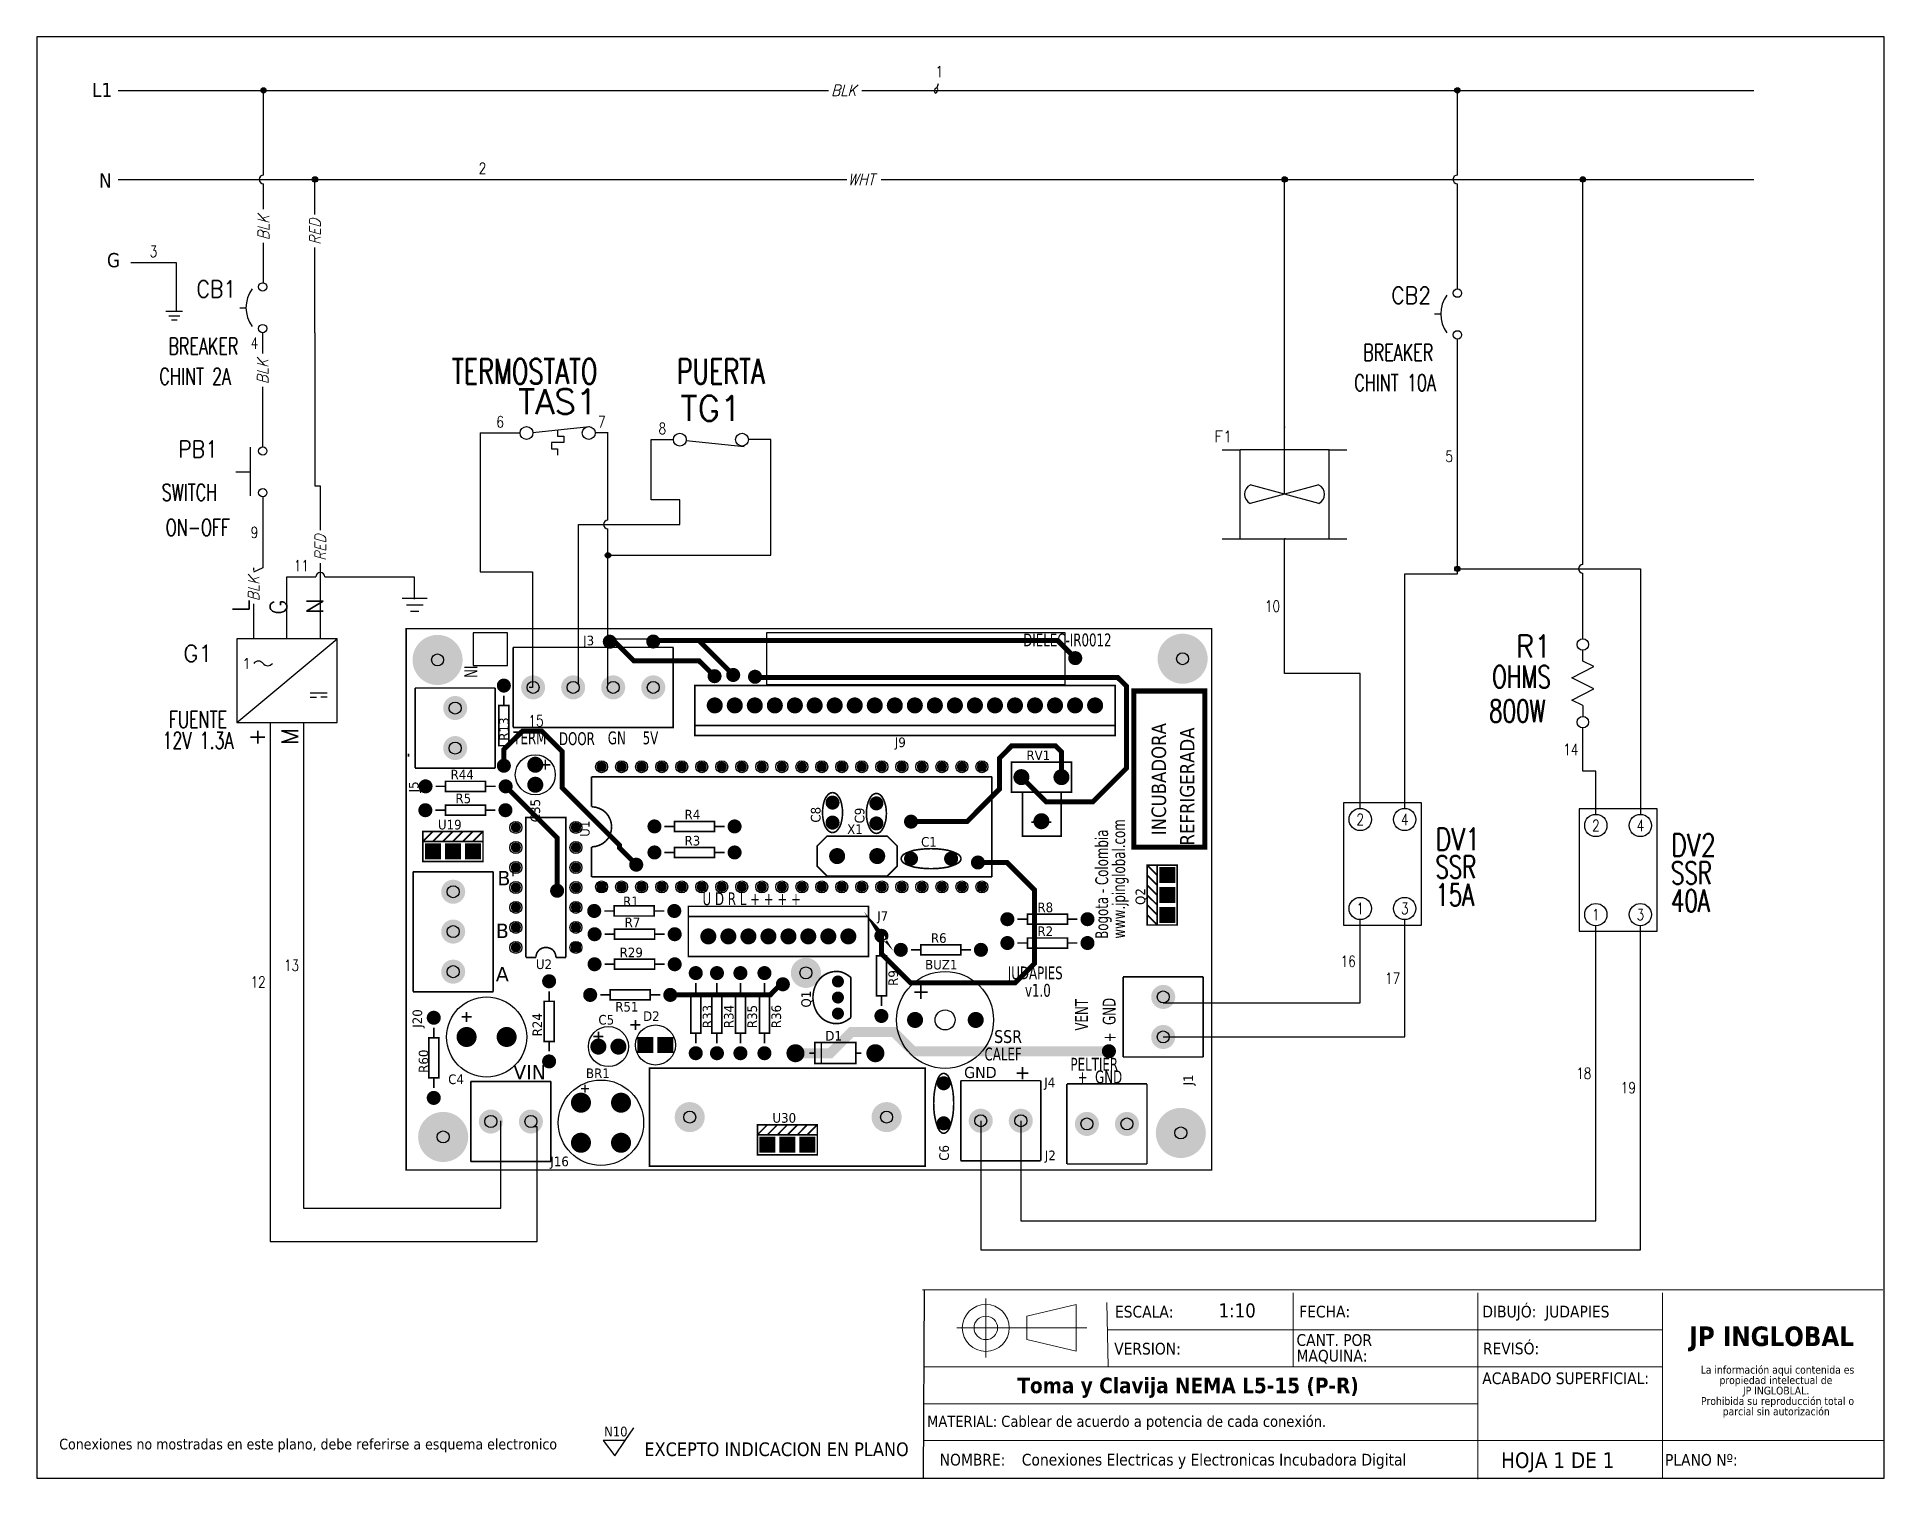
# Model space of a CAD drawing. Header units: millimetres. Extents: x 123.5 to 144.3, y 105.4 to 121.6.
import ezdxf
from ezdxf.enums import TextEntityAlignment as Align

# ---------------------------------------------------------------- set-up
doc = ezdxf.new("R2010")
doc.units = ezdxf.units.MM
doc.linetypes.add('CENTERX2', pattern=[20.32, 12.7, -2.54, 2.54, -2.54])
doc.linetypes.add('HIDDEN2', pattern=[0.1875, 0.125, -0.0625])
for name, color, linetype in [('12632256', 7, 'Continuous'), ('BLK_12AWG', 7, 'Continuous'), ('CONTORNO', 179, 'Continuous'), ('DESC', 250, 'Continuous'), ('MISC', 7, 'Continuous'), ('SYMS', 7, 'Continuous'), ('TAGS', 250, 'Continuous'), ('TERMS', 250, 'Continuous'), ('WIRES', 7, 'Continuous')]:
    doc.layers.add(name, color=color, linetype=linetype)
doc.layers.add('WIRENO', color=7, linetype='Continuous', true_color=0x000000)
doc.styles.add('SLDTEXTSTYLE0', font='tahoma.ttf')
doc.styles.add('SLDTEXTSTYLE1', font='')
doc.styles.get("Standard").update_dxf_attribs({"font": 'tahoma.ttf'})
doc.styles.add('WD', font='romans.shx')
doc.styles.add('WD_IEC', font='isocp2.shx', dxfattribs={"width": 0.9, "height": 4})
doc.styles.get('SLDTEXTSTYLE1').set_extended_font_data('Tahoma', bold=True)

msp = doc.modelspace()

# ---------------------------------------------------------------- texts
at = {"attachment_point": 1}
for s, width, insert, char_height in [('L1', 0.37194, (124.126, 121.075), 0.16), ('N', 0.37194, (124.203, 120.059), 0.16), ('G', 0.37194, (124.292, 119.164), 0.16), ('Conexiones no mostradas en este plano, debe referirse a esquema electronico', 9.45621, (123.756, 105.847), 0.12)]:
    msp.add_mtext_dynamic_manual_height_columns(s, width=width, gutter_width=0.05, heights=[0], dxfattribs=dict(at, insert=insert, char_height=char_height))
at = {"color": 7, "linetype": 'Continuous', "lineweight": 0, "attachment_point": 1, "style": 'SLDTEXTSTYLE0'}
for s, insert, char_height in [('ESCALA:', (135.616, 107.34), 0.1318), ('FECHA:', (137.686, 107.341), 0.1318), ('VERSION:', (135.607, 106.925), 0.1318), ('REVISÓ:', (139.749, 106.927), 0.1318), ('MATERIAL: Cablear de acuerdo a potencia de cada conexión.', (133.505, 106.105), 0.1245), ('\\pi-0.39529,l0.52705,t1.0541;NOMBRE:^IConexiones Electricas y Electronicas Incubadora Digital', (133.515, 105.678), 0.13176), ('HOJA 1 DE 1', (139.953, 105.694), 0.17568), ('PLANO Nº:', (141.795, 105.676), 0.1318)]:
    msp.add_mtext(s, dxfattribs=dict(at, insert=insert, char_height=char_height))
at = {"layer": 'CONTORNO', "color": 7}
for s, insert, char_height, attachment_point, style in [('1:10', (136.988, 107.367), 0.1581, 2, 'SLDTEXTSTYLE0'), ('DIBUJÓ:  JUDAPIES', (139.743, 107.341), 0.13176, 1, 'SLDTEXTSTYLE0'), ('Toma y Clavija NEMA L5-15 (P-R)', (136.437, 106.534), 0.17568, 2, 'SLDTEXTSTYLE1'), ('ACABADO SUPERFICIAL:', (139.742, 106.592), 0.13176, 1, 'SLDTEXTSTYLE0'), ('EXCEPTO INDICACION EN PLANO', (133.299, 105.806), 0.15372, 3, 'SLDTEXTSTYLE0')]:
    msp.add_mtext(s, dxfattribs=dict(at, insert=insert, char_height=char_height, attachment_point=attachment_point, style=style))
at = {"layer": 'CONTORNO', "attachment_point": 1}
for s, insert, char_height, style in [('JP INGLOBAL', (142.067, 107.108), 0.2196, 'SLDTEXTSTYLE1'), ('N10', (129.878, 105.983), 0.1098, 'SLDTEXTSTYLE0')]:
    msp.add_mtext(s, dxfattribs=dict(at, insert=insert, char_height=char_height, style=style))

# ---------------------------------------------------------------- blocks, each defined once
blk = doc.blocks.new('SW_NOTE_2')
at = {"layer": 'CONTORNO', "color": 0, "char_height": 1.0583, "attachment_point": 2, "style": 'SLDTEXTSTYLE0'}
for s, insert in [('La información aqui contenida es ', (10.29, 1.34)), ('propiedad intelectual de', (10.08, -0.07)), ('JP INGLOBLAL.', (10.1, -1.48)), ('Prohibida su reproducción total o ', (10.3, -2.89)), ('parcial sin autorización', (10.12, -4.3))]:
    blk.add_mtext(s, dxfattribs=dict(at, insert=insert))
blk = doc.blocks.new('SW_NOTE_4')
at = {"color": 0, "linetype": 'Continuous', "lineweight": 0, "char_height": 1.587, "attachment_point": 1, "style": 'SLDTEXTSTYLE0'}
for s, insert in [('CANT. POR ', (0, 2.02)), ('MAQUINA:', (0, -0.1))]:
    blk.add_mtext(s, dxfattribs=dict(at, insert=insert))
blk = doc.blocks.new('WD_WNH')
at = {"linetype": 'Continuous', "style": 'WD', "width": 0.8}
blk.add_attdef('WIRENO', text='', height=0.125, dxfattribs=at).set_placement((0, 0.062), align=Align.CENTER)
at = {"style": 'WD', "flags": 1}
for tag, p in [('W01USER', (0, 0.078)), ('W02USER', (0, 0.07)), ('W03USER', (0, 0.062)), ('W04USER', (0, 0.055)), ('W05USER', (0, 0.047)), ('W06USER', (0, 0.039)), ('W07USER', (0, 0.031)), ('W08USER', (0, 0.023)), ('W09USER', (0, 0.016)), ('W10USER', (0, 0.008))]:
    blk.add_attdef(tag, text='', height=0.005, dxfattribs=at).set_placement(p, align=Align.CENTER)
blk = doc.blocks.new('VPW1_1PH')
for p, q in [((-0.125, -0.625), (0.625, 0)), ((0.425, -0.404), (0.55, -0.404)), ((0.425, -0.435), (0.472, -0.435)), ((0.55, -0.435), (0.503, -0.435))]:
    blk.add_line(p, q)
blk.add_lwpolyline([(-0.125, 0), (-0.125, -0.625), (0.625, -0.625), (0.625, 0)], close=True)
for centre, start, end in [((0.036, -0.209), 36.8699, 143.1301), ((0.106, -0.156), 216.8699, 323.1301)]:
    blk.add_arc(centre, 0.0438, start, end)
at = {"style": 'WD_IEC'}
blk.add_text('1', height=0.084, dxfattribs=at).set_placement((-0.034, -0.183), align=Align.MIDDLE_RIGHT)
at = {"linetype": 'Continuous', "style": 'WD', "flags": 8}
for tag, p in [('TERM02', (0.21, 0.728)), ('TERM03', (0.46, 0.728)), ('TERM01', (-0.04, 0.686)), ('TERM04', (0.085, -0.665)), ('TERM05', (0.335, -0.665))]:
    blk.add_attdef(tag, text='', height=0.125, rotation=90, dxfattribs=at).set_placement(p, align=Align.RIGHT)
at = {"style": 'WD', "width": 0.7}
for tag, p in [('INST', (-0.416, 0.169)), ('LOC', (-0.416, -0.001)), ('RATING1', (-0.416, -0.34)), ('XREF', (-0.416, -0.51)), ('DESC1', (-0.416, -0.666)), ('DESC2', (-0.416, -0.822)), ('DESC3', (-0.416, -0.977))]:
    blk.add_attdef(tag, text='', height=0.125, dxfattribs=at).set_placement(p, align=Align.CENTER)
at = {"style": 'WD'}
for tag, p, height, flags in [('X2TERM01', (0, 0), 0.0125, 1), ('X2TERM02', (0.25, 0), 0.0125, 1), ('X2TERM03', (0.5, 0), 0.0125, 1), ('FAMILY', (0.684, -0.525), 0.01, 9), ('X8TERM04', (0.125, -0.625), 0.0125, 1), ('X8TERM05', (0.375, -0.625), 0.0125, 1)]:
    blk.add_attdef(tag, p, '', height=height, dxfattribs=dict(at, flags=flags))
blk.add_attdef('TAG1', text='', height=0.125, dxfattribs=at).set_placement((-0.416, -0.171), align=Align.CENTER)
at = {"linetype": 'Continuous', "style": 'WD', "flags": 9}
for tag, p in [('MFG', (0.709, -0.085)), ('CAT', (0.711, -0.066)), ('ASSYCODE', (0.709, -0.606))]:
    blk.add_attdef(tag, text='', height=0.01, dxfattribs=at).set_placement(p, align=Align.CENTER)
blk = doc.blocks.new('VPB11')
for p, q in [((-0.094, 0.185), (-0.094, -0.18)), ((-0.202, 0), (-0.094, 0))]:
    blk.add_line(p, q)
for centre in [(0, 0.156), (0, -0.156)]:
    blk.add_circle(centre, 0.0312)
at = {"style": 'WD'}
for tag, p, width in [('INST', (0.127, 0.39), 0.7), ('LOC', (0.127, 0.221), 0.7), ('TAG1', (0.127, 0.064), 0.9), ('XREF', (0.129, -0.09), 0.7), ('DESC1', (0.129, -0.242), 0.7), ('DESC2', (0.129, -0.398), 0.7)]:
    blk.add_attdef(tag, p, '', height=0.125, dxfattribs=dict(at, width=width))
at = {"linetype": 'Continuous', "style": 'WD'}
for tag, height, flags, p in [('TERM01', 0.125, 8, (-0.055, 0.222)), ('MFG', 0.01, 9, (-0.142, -0.088)), ('CAT', 0.01, 9, (-0.142, -0.073))]:
    blk.add_attdef(tag, text='', height=height, dxfattribs=dict(at, flags=flags)).set_placement(p, align=Align.RIGHT)
at = {"color": 7, "style": 'WD', "flags": 1}
for tag, p in [('X2TERM01', (0, 0.188)), ('X8TERM02', (0, -0.188))]:
    blk.add_attdef(tag, p, '', height=0.0125, dxfattribs=at)
at = {"color": 7, "style": 'WD'}
for tag, p in [('X4LINK', (-0.266, 0)), ('X1LINK', (0, 0))]:
    blk.add_attdef(tag, p, '', height=0.01, dxfattribs=at)
at = {"style": 'WD'}
for tag, flags, p in [('CONTACT', 1, (-0.142, -0.053)), ('FAMILY', 9, (-0.142, -0.036))]:
    blk.add_attdef(tag, text='', height=0.01, dxfattribs=dict(at, flags=flags)).set_placement(p, align=Align.RIGHT)
at = {"linetype": 'Continuous', "style": 'WD', "flags": 9}
blk.add_attdef('ASSYCODE', text='', height=0.01, dxfattribs=at).set_placement((-0.155, -0.106), align=Align.CENTER)
at = {"linetype": 'Continuous', "style": 'WD', "flags": 8}
blk.add_attdef('TERM02', text='', height=0.125, dxfattribs=at).set_placement((-0.041, -0.229), align=Align.TOP_RIGHT)
blk = doc.blocks.new('WDDOT')
for radius in [0.03, 0.0187, 0.00929]:
    blk.add_circle((0, 0), radius)
blk = doc.blocks.new('VGND2')
for p, q in [((0.09375, 0), (-0.09375, 0)), ((-0.0625, -0.046875), (0.0625, -0.046875)), ((-0.03125, -0.09375), (0.03125, -0.09375))]:
    blk.add_line(p, q)
at = {"style": 'WD', "flags": 1}
blk.add_attdef('X2TERM01', (0, 0), '', height=0.01, dxfattribs=at)
blk = doc.blocks.new('HTS12')
at = {"linetype": 'Continuous'}
blk.add_line((-0.1231, 0.002), (0.1594, 0.0326), dxfattribs=at)
for p, q in [((0, 0.0153), (0, -0.0168)), ((0.0312, -0.0481), (-0.0312, -0.0481)), ((-0.0312, -0.0481), (-0.0312, -0.0793)), ((-0.0312, -0.0793), (0, -0.0793)), ((0, -0.0168), (0.0312, -0.0168)), ((0, -0.0793), (0, -0.1106)), ((0.0312, -0.0168), (0.0312, -0.0481))]:
    blk.add_line(p, q)
for centre in [(-0.1553, 0), (0.1553, 0)]:
    blk.add_circle(centre, 0.0322)
at = {"style": 'WD', "width": 0.7}
for tag, p in [('INST', (0, 0.7321)), ('LOC', (0, 0.5625)), ('DESC1', (0, 0.4062)), ('DESC2', (0, 0.25)), ('XREF', (0, -0.3144))]:
    blk.add_attdef(tag, text='', height=0.125, dxfattribs=at).set_placement(p, align=Align.CENTER)
at = {"style": 'WD'}
blk.add_attdef('TAG1', text='', height=0.125, dxfattribs=at).set_placement((0, 0.0938), align=Align.CENTER)
for tag, p, height, flags in [('X4TERM01', (-0.1875, 0), 0.0125, 1), ('CONTACT', (0.0376, 0.0204), 0.01, 1), ('FAMILY', (0.0376, 0.0371), 0.01, 9), ('X1TERM02', (0.1875, 0), 0.0125, 1)]:
    blk.add_attdef(tag, p, '', height=height, dxfattribs=dict(at, flags=flags))
for tag, p in [('X2LINK', (0, 0.0781)), ('X8LINK', (0, -0.1406))]:
    blk.add_attdef(tag, p, '', height=0.01, dxfattribs=at)
at = {"linetype": 'Continuous', "style": 'WD', "flags": 9}
for tag, p in [('CAT', (0.0626, -0.0071)), ('ASSYCODE', (0.0625, -0.0469)), ('MFG', (0.0626, -0.0266))]:
    blk.add_attdef(tag, text='', height=0.01, dxfattribs=at).set_placement(p, align=Align.CENTER)
at = {"linetype": 'Continuous', "style": 'WD', "flags": 8}
blk.add_attdef('TERM01', text='', height=0.125, dxfattribs=at).set_placement((-0.25, -0.0158), align=Align.TOP_RIGHT)
blk.add_attdef('TERM02', text='', height=0.125, dxfattribs=at).set_placement((0.25, -0.0158), align=Align.TOP_LEFT)
at = {"style": 'WD', "width": 0.7}
for tag, p in [('RATING1', (0.2754, -0.2988)), ('WDTAGALT', (0.2806, -0.4658))]:
    blk.add_attdef(tag, p, '', height=0.125, dxfattribs=at)
blk = doc.blocks.new('HTG12')
blk.add_line((-0.1233, -0.0035), (0.1652, -0.0347))
for centre in [(-0.1553, 0), (0.1553, 0)]:
    blk.add_circle(centre, 0.0322)
at = {"style": 'WD', "width": 0.7}
for tag, p in [('INST', (0, 0.7321)), ('LOC', (0, 0.5625)), ('DESC1', (0, 0.4062)), ('DESC2', (0, 0.25)), ('XREF', (0, -0.2363)), ('WDTAGALT', (0, -0.3906))]:
    blk.add_attdef(tag, text='', height=0.125, dxfattribs=at).set_placement(p, align=Align.CENTER)
at = {"style": 'WD'}
blk.add_attdef('TAG1', text='', height=0.125, dxfattribs=at).set_placement((0, 0.0938), align=Align.CENTER)
for tag, p in [('X2LINK', (0, 0.2188)), ('X8LINK', (0, -0.0625))]:
    blk.add_attdef(tag, p, '', height=0.01, dxfattribs=at)
for tag, p, height, flags in [('X4TERM01', (-0.1875, 0), 0.0125, 1), ('CONTACT', (0.0376, 0.0204), 0.01, 1), ('FAMILY', (0.0376, 0.0371), 0.01, 9), ('X1TERM02', (0.1875, 0), 0.0125, 1)]:
    blk.add_attdef(tag, p, '', height=height, dxfattribs=dict(at, flags=flags))
at = {"linetype": 'Continuous', "style": 'WD', "flags": 9}
for tag, p in [('CAT', (0.0626, -0.0071)), ('ASSYCODE', (0.0632, -0.0435)), ('MFG', (0.0626, -0.0266))]:
    blk.add_attdef(tag, text='', height=0.01, dxfattribs=at).set_placement(p, align=Align.CENTER)
at = {"linetype": 'Continuous', "style": 'WD', "flags": 8}
blk.add_attdef('TERM01', text='', height=0.125, dxfattribs=at).set_placement((-0.25, -0.0314), align=Align.TOP_RIGHT)
blk.add_attdef('TERM02', text='', height=0.125, dxfattribs=at).set_placement((0.25, -0.0314), align=Align.TOP_LEFT)
blk = doc.blocks.new('WD_WNV')
at = {"linetype": 'Continuous', "style": 'WD', "width": 0.8}
blk.add_attdef('WIRENO', text='', height=0.125, dxfattribs=at).set_placement((-0.05, 0), align=Align.MIDDLE_RIGHT)
at = {"style": 'WD', "flags": 1}
for tag, p in [('W01USER', (-0.062, 0.094)), ('W02USER', (-0.062, 0.086)), ('W03USER', (-0.062, 0.078)), ('W04USER', (-0.062, 0.07)), ('W05USER', (-0.062, 0.062)), ('W06USER', (-0.062, 0.055)), ('W07USER', (-0.062, 0.047)), ('W08USER', (-0.062, 0.039)), ('W09USER', (-0.062, 0.031)), ('W10USER', (-0.062, 0.023))]:
    blk.add_attdef(tag, text='', height=0.005, dxfattribs=at).set_placement(p, align=Align.CENTER)
blk = doc.blocks.new('HT0_LGENERIC')
at = {"style": 'WD', "oblique": 15, "width": 0.9}
blk.add_attdef('COLOR', text='', height=0.125, dxfattribs=at).set_placement((0, 0), align=Align.MIDDLE_CENTER)
at = {"color": 7, "style": 'WD'}
for tag, p in [('X4_TINY_DOT_DONT_REMOVE', (-0.125, 0)), ('X1_TINY_DOT_DONT_REMOVE', (0.125, 0))]:
    blk.add_attdef(tag, p, '', height=0.0001, dxfattribs=at)
at = {"style": 'WD', "flags": 1}
for tag, p in [('X4TERM01', (-0.125, 0)), ('X1TERM01', (0.125, 0))]:
    blk.add_attdef(tag, p, '', height=0.01, dxfattribs=at)
blk = doc.blocks.new('VT0_LGENERIC')
at = {"style": 'WD', "oblique": 15, "width": 0.9}
blk.add_attdef('COLOR', text='', height=0.125, rotation=90, dxfattribs=at).set_placement((0, 0), align=Align.MIDDLE_CENTER)
at = {"style": 'WD', "flags": 1}
for tag, p in [('X2TERM01', (0, 0.25)), ('X8TERM01', (0, -0.25))]:
    blk.add_attdef(tag, p, '', height=0.01, rotation=90, dxfattribs=at)
at = {"color": 7, "style": 'WD'}
for tag, p in [('X2_TINY_DOT_DONT_REMOVE', (0, 0.25)), ('X8_TINY_DOT_DONT_REMOVE', (0, -0.25))]:
    blk.add_attdef(tag, p, '', height=0.0001, rotation=90, dxfattribs=at)
blk = doc.blocks.new('EPAD')
at = {"const_width": 0.5}
blk.add_lwpolyline([(-0.25, 0, 1), (0.25, 0, 1)], format="xyb", close=True, dxfattribs=at)
blk = doc.blocks.new('RPAD')
blk.add_trace([(-0.5, -0.5), (-0.5, 0.5), (0.5, -0.5), (0.5, 0.5)])
blk = doc.blocks.new('trrr')
for points, const_width in [([(131.9923, 110.0392), (136.0143, 110.0392), (136.0143, 112.7412), (131.9923, 112.7412), (131.9923, 110.0392)], 0.008), ([(133.5323, 112.5042), (133.4543, 112.5812), (133.1293, 112.5812), (133.0233, 112.6872), (133.0093, 112.6872), (133.0093, 112.6762)], 0.025), ([(132.5263, 112.6482), (132.5263, 112.2482)], 0.008), ([(133.3263, 112.6482), (133.3263, 112.2482), (132.5263, 112.2482)], 0.008), ([(132.5263, 112.6482), (133.3263, 112.6482)], 0.008), ([(133.6253, 112.5102), (133.4543, 112.6822), (133.2263, 112.6822), (133.2263, 112.6772)], 0.025), ([(133.4543, 112.6822), (135.2453, 112.6822), (135.3333, 112.5942)], 0.025), ([(135.0643, 112.0002), (135.1883, 111.8762), (135.4203, 111.8762), (135.5893, 112.0452), (135.5893, 112.4542), (135.5443, 112.4982), (133.7373, 112.4982), (133.7343, 112.5012)], 0.025), ([(132.0373, 112.4452), (132.4373, 112.4452)], 0.008), ([(132.0373, 112.0452), (132.0373, 112.4452)], 0.008), ([(132.4373, 112.0452), (132.4373, 112.4452)], 0.008), ([(133.4333, 112.2082), (135.5323, 112.2082), (135.5323, 112.4582), (133.4333, 112.4582), (133.4333, 112.2082)], 0.008), ([(135.6263, 111.6512), (135.9803, 111.6512), (135.9803, 112.4302), (135.6263, 112.4302), (135.6263, 111.6512)], 0.025), ([(132.4553, 112.1572), (132.5053, 112.1572), (132.5053, 112.3572), (132.4553, 112.3572), (132.4553, 112.1572)], 0.008), ([(132.4803, 112.3572), (132.4803, 112.4072)], 0.008), ([(132.4803, 112.0572), (132.4803, 112.1382), (132.5723, 112.2292), (132.6703, 112.2292), (132.7713, 112.1282), (132.7713, 111.9472), (133.0583, 111.6602), (133.0583, 111.6462), (133.1413, 111.5632)], 0.025), ([(135.5323, 112.2582), (133.4333, 112.2582)], 0.008), ([(132.4803, 112.1072), (132.4803, 112.1572)], 0.008), ([(134.5133, 111.7782), (134.7923, 111.7782), (134.9543, 111.9402), (134.9543, 112.0942), (135.0163, 112.1572), (135.2333, 112.1572), (135.2643, 112.1262), (135.2643, 112.0002)], 0.025), ([(132.7123, 112.0622), (132.6623, 112.0622)], 0.008), ([(132.6873, 112.0872), (132.6873, 112.0372)], 0.008), ([(135.0143, 111.9252), (135.3143, 111.9252), (135.3143, 112.0752), (135.0143, 112.0752), (135.0143, 111.9252)], 0.008), ([(132.0373, 112.0452), (132.4373, 112.0452)], 0.008), ([(132.1393, 111.9542), (132.1893, 111.9542)], 0.008), ([(132.1893, 111.9292), (132.3893, 111.9292), (132.3893, 111.9792), (132.1893, 111.9792), (132.1893, 111.9292)], 0.008), ([(132.3893, 111.9542), (132.4393, 111.9542)], 0.008), ([(132.4893, 111.9542), (132.7463, 111.6972), (132.7463, 111.4332)], 0.025), ([(132.9183, 111.8522), (132.9183, 112.0022)], 0.008), ([(132.9183, 112.0022), (134.9173, 112.0022)], 0.008), ([(134.9173, 112.0022), (134.9173, 111.5022)], 0.008), ([(134.1213, 111.9232), (134.1113, 111.9212), (134.1013, 111.9152), (134.0933, 111.9062), (134.0853, 111.8942), (134.0793, 111.8792), (134.0753, 111.8622), (134.0723, 111.8432), (134.0713, 111.8232)], 0.008), ([(134.1213, 111.9232), (134.1313, 111.9212), (134.1413, 111.9152), (134.1493, 111.9062), (134.1573, 111.8942), (134.1633, 111.8792), (134.1673, 111.8622), (134.1703, 111.8432), (134.1713, 111.8232)], 0.008), ([(134.3403, 111.9192), (134.3303, 111.9172), (134.3203, 111.9112), (134.3123, 111.9022), (134.3053, 111.8902), (134.2993, 111.8752), (134.2943, 111.8582), (134.2913, 111.8392), (134.2903, 111.8192)], 0.008), ([(134.3403, 111.9192), (134.3503, 111.9172), (134.3603, 111.9112), (134.3683, 111.9022), (134.3753, 111.8902), (134.3813, 111.8752), (134.3863, 111.8582), (134.3893, 111.8392), (134.3903, 111.8192)], 0.008), ([(135.0693, 111.7052), (135.2623, 111.7052), (135.2623, 111.9252), (135.0693, 111.9252), (135.0693, 111.7052)], 0.008), ([(132.1383, 111.8352), (132.1883, 111.8352)], 0.008), ([(132.1883, 111.8102), (132.3883, 111.8102), (132.3883, 111.8602), (132.1883, 111.8602), (132.1883, 111.8102)], 0.008), ([(132.3883, 111.8352), (132.4383, 111.8352)], 0.008), ([(132.7903, 111.1002), (132.7903, 111.7992), (132.5903, 111.7992), (132.5903, 111.1002)], 0.008), ([(133.0183, 111.7522), (133.0163, 111.7722), (133.0103, 111.7912), (133.0013, 111.8082), (132.9893, 111.8232), (132.9743, 111.8352), (132.9573, 111.8442), (132.9383, 111.8502), (132.9183, 111.8522)], 0.008), ([(133.3323, 111.7292), (133.5323, 111.7292), (133.5323, 111.7792), (133.3323, 111.7792), (133.3323, 111.7292)], 0.008), ([(134.1213, 111.7232), (134.1113, 111.7252), (134.1013, 111.7312), (134.0933, 111.7402), (134.0853, 111.7522), (134.0793, 111.7672), (134.0753, 111.7842), (134.0723, 111.8032), (134.0713, 111.8232)], 0.008), ([(134.1213, 111.7232), (134.1313, 111.7252), (134.1413, 111.7312), (134.1493, 111.7402), (134.1573, 111.7522), (134.1633, 111.7672), (134.1673, 111.7842), (134.1703, 111.8032), (134.1713, 111.8232)], 0.008), ([(134.3403, 111.7192), (134.3303, 111.7212), (134.3203, 111.7272), (134.3123, 111.7362), (134.3053, 111.7482), (134.2993, 111.7632), (134.2943, 111.7802), (134.2913, 111.7992), (134.2903, 111.8192)], 0.008), ([(134.3403, 111.7192), (134.3503, 111.7212), (134.3603, 111.7272), (134.3683, 111.7362), (134.3753, 111.7482), (134.3813, 111.7632), (134.3863, 111.7802), (134.3893, 111.7992), (134.3903, 111.8192)], 0.008), ([(135.2143, 111.7752), (135.1143, 111.7752)], 0.008), ([(132.0763, 111.6792), (132.0763, 111.7292), (132.3763, 111.7292), (132.3763, 111.6792)], 0.008), ([(132.0763, 111.6792), (132.1263, 111.7292)], 0.008), ([(132.0763, 111.5792), (132.3763, 111.5792), (132.3763, 111.6792), (132.0763, 111.6792), (132.0763, 111.5792)], 0.008), ([(132.1263, 111.6792), (132.1763, 111.7292)], 0.008), ([(132.1763, 111.6792), (132.2263, 111.7292)], 0.008), ([(132.2263, 111.6792), (132.2763, 111.7292)], 0.008), ([(132.2763, 111.6792), (132.3263, 111.7292)], 0.008), ([(132.3263, 111.6792), (132.3763, 111.7292)], 0.008), ([(133.0183, 111.7522), (133.0163, 111.7312), (133.0103, 111.7122), (133.0013, 111.6952), (132.9893, 111.6812), (132.9743, 111.6692), (132.9573, 111.6602), (132.9383, 111.6542), (132.9183, 111.6522)], 0.008), ([(133.2823, 111.7542), (133.3323, 111.7542)], 0.008), ([(133.5323, 111.7542), (133.5823, 111.7542)], 0.008), ([(134.0943, 111.7062), (134.3943, 111.7062), (134.4443, 111.6562), (134.4443, 111.5562), (134.3943, 111.5062), (134.0943, 111.5062), (134.0443, 111.5562), (134.0443, 111.6562), (134.0943, 111.7062)], 0.008), ([(132.9183, 111.5022), (132.9183, 111.6522)], 0.008), ([(133.2823, 111.6242), (133.3323, 111.6242)], 0.008), ([(133.3323, 111.5992), (133.5323, 111.5992), (133.5323, 111.6492), (133.3323, 111.6492), (133.3323, 111.5992)], 0.008), ([(133.5323, 111.6242), (133.5823, 111.6242)], 0.008), ([(134.4633, 111.5932), (134.4663, 111.6032), (134.4743, 111.6132), (134.4883, 111.6212), (134.5063, 111.6282), (134.5283, 111.6352), (134.5543, 111.6392), (134.5823, 111.6422), (134.6133, 111.6432)], 0.008), ([(134.4633, 111.5932), (134.4663, 111.5832), (134.4743, 111.5732), (134.4883, 111.5652), (134.5063, 111.5582), (134.5283, 111.5512), (134.5543, 111.5472), (134.5823, 111.5442), (134.6133, 111.5432)], 0.008), ([(134.7633, 111.5932), (134.7603, 111.6032), (134.7513, 111.6132), (134.7373, 111.6212), (134.7193, 111.6282), (134.6973, 111.6352), (134.6723, 111.6392), (134.6443, 111.6422), (134.6133, 111.6432)], 0.008), ([(134.7633, 111.5932), (134.7603, 111.5832), (134.7513, 111.5732), (134.7373, 111.5652), (134.7193, 111.5582), (134.6973, 111.5512), (134.6723, 111.5472), (134.6443, 111.5442), (134.6133, 111.5432)], 0.008), ([(132.4273, 111.5282), (132.0273, 111.5282)], 0.008), ([(132.0273, 111.5282), (132.0273, 110.9292)], 0.008), ([(132.4273, 110.9292), (132.4273, 111.5282)], 0.008), ([(132.9183, 111.5022), (134.9173, 111.5022)], 0.008), ([(134.8473, 111.5742), (134.9923, 111.5742), (135.1293, 111.4372), (135.1293, 111.0692), (135.0463, 110.9862), (135.0333, 110.9732), (134.5113, 110.9732), (134.3653, 111.1192), (134.3653, 111.2152), (134.3533, 111.2282), (134.3653, 111.2082)], 0.025), ([(135.7423, 111.2622), (135.8423, 111.2622), (135.8423, 111.5612), (135.7423, 111.5612), (135.7423, 111.2622), (135.6923, 111.2622), (135.6923, 111.5612), (135.7423, 111.5612)], 0.008), ([(135.7423, 111.5112), (135.6923, 111.5612)], 0.008), ([(135.7423, 111.4612), (135.6923, 111.5112)], 0.008), ([(135.7423, 111.4112), (135.6923, 111.4612)], 0.008), ([(135.7423, 111.3622), (135.6923, 111.4112)], 0.008), ([(132.9813, 111.3322), (133.0313, 111.3322)], 0.008), ([(133.0313, 111.3072), (133.2313, 111.3072), (133.2313, 111.3572), (133.0313, 111.3572), (133.0313, 111.3072)], 0.008), ([(133.2313, 111.3322), (133.2813, 111.3322)], 0.008), ([(133.4013, 111.1052), (134.3003, 111.1052), (134.3003, 111.3552), (133.4013, 111.3552), (133.4013, 111.1052)], 0.008), ([(135.0943, 111.2662), (135.2943, 111.2662), (135.2943, 111.3162), (135.0943, 111.3162), (135.0943, 111.2662)], 0.008), ([(135.7423, 111.3122), (135.6923, 111.3622)], 0.008), ([(135.7423, 111.2622), (135.6923, 111.3122)], 0.008), ([(132.9833, 111.2162), (133.0333, 111.2162)], 0.008), ([(133.0333, 111.1912), (133.2333, 111.1912), (133.2333, 111.2412), (133.0333, 111.2412), (133.0333, 111.1912)], 0.008), ([(133.2333, 111.2162), (133.2833, 111.2162)], 0.008), ([(133.4013, 111.3052), (134.3003, 111.3052)], 0.008), ([(135.0443, 111.2912), (135.0943, 111.2912)], 0.008), ([(135.2943, 111.2912), (135.3443, 111.2912)], 0.008), ([(132.6903, 111.1502), (132.6803, 111.1492), (132.6703, 111.1462), (132.6623, 111.1422), (132.6553, 111.1362), (132.6493, 111.1292), (132.6443, 111.1202), (132.6413, 111.1102), (132.6403, 111.1002)], 0.008), ([(132.6903, 111.1502), (132.7003, 111.1492), (132.7103, 111.1462), (132.7193, 111.1422), (132.7263, 111.1362), (132.7323, 111.1292), (132.7363, 111.1202), (132.7393, 111.1102), (132.7403, 111.1002)], 0.008), ([(134.3653, 111.1582), (134.3653, 111.1082)], 0.008), ([(134.5123, 111.1382), (134.5623, 111.1382)], 0.008), ([(134.5623, 111.1132), (134.7623, 111.1132), (134.7623, 111.1632), (134.5623, 111.1632), (134.5623, 111.1132)], 0.008), ([(134.7623, 111.1382), (134.8123, 111.1382)], 0.008), ([(135.0443, 111.1722), (135.0943, 111.1722)], 0.008), ([(135.0943, 111.1472), (135.2943, 111.1472), (135.2943, 111.1972), (135.0943, 111.1972), (135.0943, 111.1472)], 0.008), ([(135.2943, 111.1722), (135.3443, 111.1722)], 0.008), ([(132.6403, 111.1002), (132.5903, 111.1002)], 0.008), ([(132.7903, 111.1002), (132.7403, 111.1002)], 0.008), ([(132.9833, 111.0662), (133.0333, 111.0662)], 0.008), ([(133.0333, 111.0412), (133.2333, 111.0412), (133.2333, 111.0912), (133.0333, 111.0912), (133.0333, 111.0412)], 0.008), ([(133.2333, 111.0662), (133.2833, 111.0662)], 0.008), ([(134.3403, 110.9082), (134.3903, 110.9082), (134.3903, 111.1082), (134.3403, 111.1082), (134.3403, 110.9082)], 0.008), ([(133.3113, 110.9132), (133.8103, 110.9132), (133.8623, 110.9662), (133.8733, 110.9662)], 0.025), ([(133.4383, 110.9722), (133.4383, 110.9222)], 0.008), ([(133.5443, 110.9722), (133.5443, 110.9222)], 0.008), ([(133.6613, 110.9722), (133.6613, 110.9222)], 0.008), ([(133.7813, 110.9722), (133.7813, 110.9222)], 0.008), ([(134.1483, 111.0302), (134.1233, 111.0292), (134.1113, 111.0262), (134.0993, 111.0222), (134.0883, 111.0172), (134.0783, 111.0112), (134.0683, 111.0042), (134.0593, 110.9952), (134.0443, 110.9762), (134.0333, 110.9532), (134.0293, 110.9412), (134.0263, 110.9282), (134.0243, 110.9142), (134.0233, 110.9002)], 0.008), ([(134.1483, 111.0302), (134.1633, 111.0282), (134.1793, 111.0222), (134.1953, 111.0132), (134.2133, 111.0002)], 0.008), ([(134.2133, 110.8002), (134.2133, 111.0002)], 0.008), ([(135.5723, 111.0032), (135.9723, 111.0032)], 0.008), ([(135.5723, 110.6032), (135.5723, 111.0032)], 0.008), ([(135.9723, 110.6032), (135.9723, 111.0032)], 0.008), ([(132.4273, 110.9292), (132.0273, 110.9292)], 0.008), ([(132.6813, 110.6812), (132.7313, 110.6812), (132.7313, 110.8812), (132.6813, 110.8812), (132.6813, 110.6812)], 0.008), ([(132.7063, 110.8812), (132.7063, 110.9312)], 0.008), ([(133.0113, 110.9132), (132.9613, 110.9132)], 0.008), ([(133.0113, 110.8882), (133.2113, 110.8882), (133.2113, 110.9382), (133.0113, 110.9382), (133.0113, 110.8882)], 0.008), ([(133.2613, 110.9132), (133.2113, 110.9132)], 0.008), ([(133.4133, 110.7222), (133.4633, 110.7222), (133.4633, 110.9222), (133.4133, 110.9222), (133.4133, 110.7222)], 0.008), ([(133.5193, 110.7222), (133.5693, 110.7222), (133.5693, 110.9222), (133.5193, 110.9222), (133.5193, 110.7222)], 0.008), ([(133.6363, 110.7222), (133.6863, 110.7222), (133.6863, 110.9222), (133.6363, 110.9222), (133.6363, 110.7222)], 0.008), ([(133.7563, 110.7222), (133.8063, 110.7222), (133.8063, 110.9222), (133.7563, 110.9222), (133.7563, 110.7222)], 0.008), ([(134.1483, 110.7702), (134.1233, 110.7712), (134.1113, 110.7742), (134.0993, 110.7782), (134.0883, 110.7832), (134.0783, 110.7892), (134.0683, 110.7962), (134.0593, 110.8052), (134.0443, 110.8242), (134.0333, 110.8472), (134.0293, 110.8592), (134.0263, 110.8722), (134.0243, 110.8862), (134.0233, 110.9002)], 0.008), ([(134.3653, 110.9082), (134.3653, 110.8582)], 0.008), ([(132.2693, 110.8032), (132.3193, 110.8032)], 0.008), ([(132.2943, 110.8282), (132.2943, 110.7782)], 0.008), ([(133.1123, 110.7632), (133.1623, 110.7632)], 0.008), ([(133.1373, 110.7882), (133.1373, 110.7382)], 0.008), ([(134.1483, 110.7702), (134.1633, 110.7722), (134.1793, 110.7782), (134.1953, 110.7872), (134.2133, 110.8002)], 0.008), ([(132.1053, 110.4992), (132.1553, 110.4992), (132.1553, 110.6992), (132.1053, 110.6992), (132.1053, 110.4992)], 0.008), ([(132.1303, 110.6992), (132.1303, 110.7492)], 0.008), ([(132.7063, 110.6312), (132.7063, 110.6812)], 0.008), ([(132.9273, 110.7052), (132.9773, 110.7052)], 0.008), ([(132.9523, 110.7302), (132.9523, 110.6802)], 0.008), ([(133.4383, 110.7222), (133.4383, 110.6722)], 0.008), ([(133.5443, 110.7222), (133.5443, 110.6722)], 0.008), ([(133.6613, 110.7222), (133.6613, 110.6722)], 0.008), ([(133.7813, 110.7222), (133.7813, 110.6722)], 0.008), ([(133.9363, 110.6222), (134.1103, 110.6222), (134.2163, 110.7282), (134.4273, 110.7282), (134.5233, 110.6322), (135.5013, 110.6322)], 0.05), ([(134.0333, 110.5702), (134.2373, 110.5702), (134.2373, 110.6752), (134.0333, 110.6752), (134.0333, 110.5702)], 0.008), ([(134.0653, 110.6742), (134.0653, 110.5712)], 0.008), ([(134.0053, 110.6222), (134.0333, 110.6222)], 0.008), ([(134.2373, 110.6222), (134.2653, 110.6222)], 0.008), ([(135.5723, 110.6032), (135.9723, 110.6032)], 0.008), ([(132.1303, 110.4492), (132.1303, 110.4992)], 0.008), ([(132.3153, 110.0812), (132.3153, 110.4812)], 0.008), ([(132.7153, 110.4812), (132.3153, 110.4812)], 0.008), ([(132.7153, 110.0812), (132.7153, 110.4812)], 0.008), ([(133.2073, 110.0582), (134.5843, 110.0582), (134.5843, 110.5472), (133.2073, 110.5472), (133.2073, 110.0582)], 0.008), ([(134.6763, 110.5222), (134.6663, 110.5192), (134.6563, 110.5112), (134.6483, 110.4972), (134.6413, 110.4792), (134.6353, 110.4572), (134.6303, 110.4312), (134.6273, 110.4032), (134.6263, 110.3722)], 0.008), ([(134.6763, 110.5222), (134.6863, 110.5192), (134.6963, 110.5112), (134.7043, 110.4972), (134.7113, 110.4792), (134.7173, 110.4572), (134.7223, 110.4312), (134.7253, 110.4032), (134.7263, 110.3722)], 0.008), ([(134.7613, 110.0852), (134.7613, 110.4852)], 0.008), ([(135.1613, 110.4852), (134.7613, 110.4852)], 0.008), ([(135.1613, 110.0852), (135.1613, 110.4852)], 0.008), ([(132.8653, 110.4452), (132.9053, 110.4452)], 0.008), ([(132.8853, 110.4652), (132.8853, 110.4252)], 0.008), ([(135.2913, 110.4692), (135.2913, 110.0692)], 0.008), ([(135.2913, 110.4692), (135.6913, 110.4692)], 0.008), ([(135.6913, 110.4692), (135.6913, 110.0692)], 0.008), ([(134.6763, 110.2222), (134.6713, 110.2232), (134.6663, 110.2252), (134.6563, 110.2342), (134.6483, 110.2472), (134.6413, 110.2662), (134.6353, 110.2882), (134.6303, 110.3132), (134.6273, 110.3412), (134.6263, 110.3722)], 0.008), ([(134.6763, 110.2222), (134.6813, 110.2232), (134.6863, 110.2252), (134.6963, 110.2342), (134.7043, 110.2472), (134.7113, 110.2662), (134.7173, 110.2882), (134.7223, 110.3132), (134.7253, 110.3412), (134.7263, 110.3722)], 0.008), ([(133.7463, 110.2152), (133.7463, 110.2652), (134.0453, 110.2652), (134.0453, 110.2152)], 0.008), ([(133.7463, 110.2152), (133.7963, 110.2652)], 0.008), ([(133.7463, 110.1152), (134.0453, 110.1152), (134.0453, 110.2152), (133.7463, 110.2152), (133.7463, 110.1152)], 0.008), ([(133.7963, 110.2152), (133.8463, 110.2652)], 0.008), ([(133.8463, 110.2152), (133.8963, 110.2652)], 0.008), ([(133.8963, 110.2152), (133.9463, 110.2652)], 0.008), ([(133.9463, 110.2152), (133.9953, 110.2652)], 0.008), ([(133.9953, 110.2152), (134.0453, 110.2652)], 0.008), ([(132.7153, 110.0812), (132.3153, 110.0812)], 0.008), ([(135.1613, 110.0852), (134.7613, 110.0852)], 0.008), ([(135.2913, 110.0692), (135.6913, 110.0692)], 0.008)]:
    blk.add_lwpolyline(points, dxfattribs=dict(const_width=const_width))
for points in [[(132.3273, 112.5582), (132.4993, 112.5582), (132.4993, 112.7212), (132.3273, 112.7212), (132.3273, 112.5582)], [(133.7923, 112.4622), (135.2823, 112.4622), (135.2823, 112.7212), (133.7923, 112.7212), (133.7923, 112.4622)]]:
    blk.add_lwpolyline(points)
for centre, radius in [((133.0093, 112.6762), 0.025), ((133.2263, 112.6772), 0.025), ((132.1493, 112.5852), 0.03), ((135.3333, 112.5942), 0.025), ((135.8693, 112.5912), 0.03), ((133.5323, 112.5042), 0.025), ((133.6253, 112.5102), 0.025), ((133.7343, 112.5012), 0.025), ((132.4803, 112.4572), 0.025), ((132.6263, 112.4482), 0.03), ((132.8263, 112.4482), 0.03), ((133.0263, 112.4482), 0.03), ((133.2263, 112.4482), 0.03), ((132.2373, 112.3452), 0.03), ((133.5333, 112.3582), 0.01), ((133.6333, 112.3582), 0.01), ((133.7333, 112.3582), 0.01), ((133.8333, 112.3582), 0.01), ((133.9333, 112.3582), 0.01), ((134.0323, 112.3582), 0.01), ((134.1323, 112.3582), 0.01), ((134.2323, 112.3582), 0.01), ((134.3323, 112.3582), 0.01), ((134.4323, 112.3582), 0.01), ((134.5323, 112.3582), 0.01), ((134.6323, 112.3582), 0.01), ((134.7323, 112.3582), 0.01), ((134.8323, 112.3582), 0.01), ((134.9323, 112.3582), 0.01), ((135.0323, 112.3582), 0.01), ((135.1323, 112.3582), 0.01), ((135.2323, 112.3582), 0.01), ((135.3323, 112.3582), 0.01), ((135.4323, 112.3582), 0.01), ((132.2373, 112.1452), 0.03), ((132.4803, 112.0572), 0.025), ((132.6373, 112.0622), 0.025), ((132.9683, 112.0522), 0.03), ((133.0683, 112.0522), 0.03), ((133.1683, 112.0522), 0.03), ((133.2683, 112.0522), 0.03), ((133.3683, 112.0522), 0.03), ((133.4683, 112.0522), 0.03), ((133.5683, 112.0522), 0.03), ((133.6683, 112.0522), 0.03), ((133.7683, 112.0522), 0.03), ((133.8683, 112.0522), 0.03), ((133.9683, 112.0522), 0.03), ((134.0673, 112.0522), 0.03), ((134.1673, 112.0522), 0.03), ((134.2673, 112.0522), 0.03), ((134.3673, 112.0522), 0.03), ((134.4673, 112.0522), 0.03), ((134.5673, 112.0522), 0.03), ((134.6673, 112.0522), 0.03), ((134.7673, 112.0522), 0.03), ((134.8673, 112.0522), 0.03), ((132.0893, 111.9542), 0.025), ((132.4893, 111.9542), 0.025), ((132.6373, 111.9622), 0.025), ((135.0643, 112.0002), 0.025), ((135.2643, 112.0002), 0.025), ((134.1213, 111.8732), 0.025), ((134.3403, 111.8692), 0.025), ((132.0883, 111.8352), 0.025), ((132.4883, 111.8352), 0.025), ((132.5403, 111.7492), 0.03), ((132.8403, 111.7492), 0.03), ((133.2323, 111.7542), 0.025), ((133.6323, 111.7542), 0.025), ((134.1213, 111.7732), 0.025), ((134.3403, 111.7692), 0.025), ((134.5133, 111.7782), 0.025), ((135.1643, 111.7802), 0.025), ((132.1263, 111.6292), 0.025), ((132.2263, 111.6292), 0.025), ((132.3263, 111.6292), 0.025), ((132.5403, 111.6492), 0.03), ((132.8403, 111.6492), 0.03), ((133.2323, 111.6242), 0.025), ((133.6323, 111.6242), 0.025), ((134.1443, 111.6062), 0.025), ((134.3443, 111.6062), 0.025), ((134.5133, 111.5932), 0.025), ((134.7133, 111.5932), 0.025), ((134.8473, 111.5742), 0.025), ((132.5403, 111.5492), 0.03), ((132.8403, 111.5492), 0.03), ((133.1413, 111.5632), 0.025), ((135.7923, 111.5112), 0.025), ((132.2273, 111.4282), 0.03), ((132.5403, 111.4492), 0.03), ((132.7463, 111.4332), 0.025), ((132.8403, 111.4492), 0.03), ((132.9683, 111.4522), 0.03), ((133.0683, 111.4522), 0.03), ((133.1683, 111.4522), 0.03), ((133.2683, 111.4522), 0.03), ((133.3683, 111.4522), 0.03), ((133.4683, 111.4522), 0.03), ((133.5683, 111.4522), 0.03), ((133.6683, 111.4522), 0.03), ((133.7683, 111.4522), 0.03), ((133.8683, 111.4522), 0.03), ((133.9683, 111.4522), 0.03), ((134.0673, 111.4522), 0.03), ((134.1673, 111.4522), 0.03), ((134.2673, 111.4522), 0.03), ((134.3673, 111.4522), 0.03), ((134.4673, 111.4522), 0.03), ((134.5673, 111.4522), 0.03), ((134.6673, 111.4522), 0.03), ((134.7673, 111.4522), 0.03), ((134.8673, 111.4522), 0.03), ((135.7923, 111.4112), 0.025), ((132.5403, 111.3502), 0.03), ((132.8403, 111.3502), 0.03), ((132.9313, 111.3322), 0.025), ((133.3313, 111.3322), 0.025), ((134.9943, 111.2912), 0.025), ((135.3943, 111.2912), 0.025), ((135.7923, 111.3122), 0.025), ((132.2273, 111.2292), 0.03), ((132.5403, 111.2502), 0.03), ((132.8403, 111.2502), 0.03), ((132.9333, 111.2162), 0.025), ((133.3333, 111.2162), 0.025), ((134.3653, 111.2082), 0.025), ((132.5403, 111.1502), 0.03), ((132.8403, 111.1502), 0.03), ((133.5013, 111.2052), 0.01), ((133.6013, 111.2052), 0.01), ((133.7013, 111.2052), 0.01), ((133.8013, 111.2052), 0.01), ((133.9013, 111.2052), 0.01), ((134.0003, 111.2052), 0.01), ((134.1003, 111.2052), 0.01), ((134.2003, 111.2052), 0.01), ((134.4623, 111.1382), 0.025), ((134.8623, 111.1382), 0.025), ((134.9943, 111.1722), 0.025), ((135.3943, 111.1722), 0.025), ((132.2273, 111.0292), 0.03), ((132.9333, 111.0662), 0.025), ((133.3333, 111.0662), 0.025), ((133.4383, 111.0222), 0.025), ((133.5443, 111.0222), 0.025), ((133.6613, 111.0222), 0.025), ((133.7813, 111.0222), 0.025), ((133.9883, 111.0232), 0.03), ((132.7063, 110.9812), 0.025), ((133.8733, 110.9662), 0.025), ((134.1483, 110.9802), 0.025), ((132.9113, 110.9132), 0.025), ((133.3113, 110.9132), 0.025), ((134.1483, 110.9002), 0.025), ((135.7723, 110.9032), 0.03), ((132.1303, 110.7992), 0.025), ((134.1483, 110.8202), 0.025), ((134.3653, 110.8082), 0.025), ((134.5333, 110.7882), 0.01), ((134.8363, 110.7882), 0.01), ((132.2943, 110.7032), 0.025), ((132.4943, 110.7032), 0.025), ((132.9523, 110.6552), 0.025), ((133.0523, 110.6552), 0.025), ((133.1873, 110.6632), 0.025), ((133.2873, 110.6632), 0.025), ((135.7723, 110.7032), 0.03), ((132.7063, 110.5812), 0.025), ((133.4383, 110.6222), 0.025), ((133.5443, 110.6222), 0.025), ((133.6613, 110.6222), 0.025), ((133.7813, 110.6222), 0.025), ((133.9363, 110.6222), 0.025), ((134.3353, 110.6222), 0.025), ((135.5013, 110.6322), 0.025), ((134.6763, 110.4722), 0.025), ((132.1303, 110.3992), 0.025), ((132.8653, 110.3752), 0.025), ((133.0653, 110.3752), 0.025), ((132.4153, 110.2812), 0.03), ((132.6153, 110.2812), 0.03), ((133.4083, 110.3032), 0.03), ((134.3913, 110.3032), 0.03), ((134.8613, 110.2852), 0.03), ((135.0613, 110.2852), 0.03), ((135.3913, 110.2692), 0.03), ((135.5913, 110.2692), 0.03), ((132.1773, 110.2042), 0.03), ((134.6763, 110.2722), 0.025), ((135.8603, 110.2242), 0.03), ((132.8653, 110.1752), 0.025), ((133.0653, 110.1752), 0.025), ((133.7963, 110.1652), 0.025), ((133.8963, 110.1652), 0.025), ((133.9953, 110.1652), 0.025)]:
    blk.add_circle(centre, radius)
at = {"layer": '12632256'}
for centre, radius in [((132.6373, 112.0122), 0.1), ((134.6833, 110.7882), 0.242), ((132.3943, 110.7032), 0.2), ((133.2373, 110.6632), 0.1), ((134.6833, 110.7882), 0.05), ((133.0023, 110.6552), 0.1), ((133.2373, 110.6632), 0), ((132.9653, 110.2752), 0.213)]:
    blk.add_circle(centre, radius, dxfattribs=at)
for name, p, xscale, yscale in [('EPAD', (132.1493, 112.5852), 0.25, 0.25), ('EPAD', (133.0093, 112.6762), 0.07, 0.07), ('EPAD', (133.2263, 112.6772), 0.07, 0.07), ('EPAD', (135.8693, 112.5912), 0.25, 0.25), ('EPAD', (135.3333, 112.5942), 0.07, 0.07), ('EPAD', (133.5323, 112.5042), 0.07, 0.07), ('EPAD', (133.6253, 112.5102), 0.07, 0.07), ('EPAD', (133.7343, 112.5012), 0.07, 0.07), ('EPAD', (132.4803, 112.4572), 0.07, 0.07), ('EPAD', (132.6263, 112.4482), 0.12, 0.12), ('EPAD', (132.8263, 112.4482), 0.12, 0.12), ('EPAD', (133.0263, 112.4482), 0.12, 0.12), ('EPAD', (133.2263, 112.4482), 0.12, 0.12), ('EPAD', (132.2373, 112.3452), 0.12, 0.12), ('EPAD', (133.5333, 112.3582), 0.08, 0.08), ('EPAD', (133.6333, 112.3582), 0.08, 0.08), ('EPAD', (133.7333, 112.3582), 0.08, 0.08), ('EPAD', (133.8333, 112.3582), 0.08, 0.08), ('EPAD', (133.9333, 112.3582), 0.08, 0.08), ('EPAD', (134.0323, 112.3582), 0.08, 0.08), ('EPAD', (134.1323, 112.3582), 0.08, 0.08), ('EPAD', (134.2323, 112.3582), 0.08, 0.08), ('EPAD', (134.3323, 112.3582), 0.08, 0.08), ('EPAD', (134.4323, 112.3582), 0.08, 0.08), ('EPAD', (134.5323, 112.3582), 0.08, 0.08), ('EPAD', (134.6323, 112.3582), 0.08, 0.08), ('EPAD', (134.7323, 112.3582), 0.08, 0.08), ('EPAD', (134.8323, 112.3582), 0.08, 0.08), ('EPAD', (134.9323, 112.3582), 0.08, 0.08), ('EPAD', (135.0323, 112.3582), 0.08, 0.08), ('EPAD', (135.1323, 112.3582), 0.08, 0.08), ('EPAD', (135.2323, 112.3582), 0.08, 0.08), ('EPAD', (135.3323, 112.3582), 0.08, 0.08), ('EPAD', (135.4323, 112.3582), 0.08, 0.08), ('EPAD', (132.2373, 112.1452), 0.12, 0.12), ('EPAD', (132.4803, 112.0572), 0.07, 0.07), ('EPAD', (132.6373, 112.0622), 0.08, 0.08), ('EPAD', (132.9683, 112.0522), 0.05, 0.05), ('EPAD', (133.0683, 112.0522), 0.05, 0.05), ('EPAD', (133.1683, 112.0522), 0.05, 0.05), ('EPAD', (133.2683, 112.0522), 0.05, 0.05), ('EPAD', (133.3683, 112.0522), 0.05, 0.05), ('EPAD', (133.4683, 112.0522), 0.05, 0.05), ('EPAD', (133.5683, 112.0522), 0.05, 0.05), ('EPAD', (133.6683, 112.0522), 0.05, 0.05), ('EPAD', (133.7683, 112.0522), 0.05, 0.05), ('EPAD', (133.8683, 112.0522), 0.05, 0.05), ('EPAD', (133.9683, 112.0522), 0.05, 0.05), ('EPAD', (134.0673, 112.0522), 0.05, 0.05), ('EPAD', (134.1673, 112.0522), 0.05, 0.05), ('EPAD', (134.2673, 112.0522), 0.05, 0.05), ('EPAD', (134.3673, 112.0522), 0.05, 0.05), ('EPAD', (134.4673, 112.0522), 0.05, 0.05), ('EPAD', (134.5673, 112.0522), 0.05, 0.05), ('EPAD', (134.6673, 112.0522), 0.05, 0.05), ('EPAD', (134.7673, 112.0522), 0.05, 0.05), ('EPAD', (134.8673, 112.0522), 0.05, 0.05), ('EPAD', (132.0893, 111.9542), 0.07, 0.07), ('EPAD', (132.4893, 111.9542), 0.07, 0.07), ('EPAD', (132.6373, 111.9622), 0.08, 0.08), ('EPAD', (135.0643, 112.0002), 0.08, 0.08), ('EPAD', (135.2643, 112.0002), 0.08, 0.08), ('EPAD', (132.0883, 111.8352), 0.07, 0.07), ('EPAD', (132.4883, 111.8352), 0.07, 0.07), ('EPAD', (134.1213, 111.8732), 0.07, 0.07), ('EPAD', (134.3403, 111.8692), 0.07, 0.07), ('EPAD', (132.5403, 111.7492), 0.05, 0.05), ('EPAD', (132.8403, 111.7492), 0.05, 0.05), ('EPAD', (133.2323, 111.7542), 0.07, 0.07), ('EPAD', (133.6323, 111.7542), 0.07, 0.07), ('EPAD', (134.1213, 111.7732), 0.07, 0.07), ('EPAD', (134.3403, 111.7692), 0.07, 0.07), ('EPAD', (134.5133, 111.7782), 0.07, 0.07), ('EPAD', (135.1643, 111.7802), 0.08, 0.08), ('RPAD', (132.1263, 111.6292), 0.08, 0.08), ('RPAD', (132.2263, 111.6292), 0.08, 0.08), ('RPAD', (132.3263, 111.6292), 0.08, 0.08), ('EPAD', (132.5403, 111.6492), 0.05, 0.05), ('EPAD', (132.8403, 111.6492), 0.05, 0.05), ('EPAD', (133.1413, 111.5632), 0.07, 0.07), ('EPAD', (133.2323, 111.6242), 0.07, 0.07), ('EPAD', (133.6323, 111.6242), 0.07, 0.07), ('EPAD', (134.1443, 111.6062), 0.08, 0.08), ('EPAD', (134.3443, 111.6062), 0.08, 0.08), ('EPAD', (134.5133, 111.5932), 0.07, 0.07), ('EPAD', (134.7133, 111.5932), 0.07, 0.07), ('EPAD', (134.8473, 111.5742), 0.07, 0.07), ('EPAD', (132.5403, 111.5492), 0.05, 0.05), ('EPAD', (132.8403, 111.5492), 0.05, 0.05), ('EPAD', (132.2273, 111.4282), 0.12, 0.12), ('EPAD', (132.5403, 111.4492), 0.05, 0.05), ('EPAD', (132.7463, 111.4332), 0.07, 0.07), ('EPAD', (132.8403, 111.4492), 0.05, 0.05), ('RPAD', (132.9683, 111.4522), 0.05, 0.05), ('EPAD', (133.0683, 111.4522), 0.05, 0.05), ('EPAD', (133.1683, 111.4522), 0.05, 0.05), ('EPAD', (133.2683, 111.4522), 0.05, 0.05), ('EPAD', (133.3683, 111.4522), 0.05, 0.05), ('EPAD', (133.4683, 111.4522), 0.05, 0.05), ('EPAD', (133.5683, 111.4522), 0.05, 0.05), ('EPAD', (133.6683, 111.4522), 0.05, 0.05), ('EPAD', (133.7683, 111.4522), 0.05, 0.05), ('EPAD', (133.8683, 111.4522), 0.05, 0.05), ('EPAD', (133.9683, 111.4522), 0.05, 0.05), ('EPAD', (134.0673, 111.4522), 0.05, 0.05), ('EPAD', (134.1673, 111.4522), 0.05, 0.05), ('EPAD', (134.2673, 111.4522), 0.05, 0.05), ('EPAD', (134.3673, 111.4522), 0.05, 0.05), ('EPAD', (134.4673, 111.4522), 0.05, 0.05), ('EPAD', (134.5673, 111.4522), 0.05, 0.05), ('EPAD', (134.6673, 111.4522), 0.05, 0.05), ('EPAD', (134.7673, 111.4522), 0.05, 0.05), ('EPAD', (134.8673, 111.4522), 0.05, 0.05), ('EPAD', (132.5403, 111.3502), 0.05, 0.05), ('EPAD', (132.8403, 111.3502), 0.05, 0.05), ('EPAD', (132.9313, 111.3322), 0.07, 0.07), ('EPAD', (133.3313, 111.3322), 0.07, 0.07), ('EPAD', (134.9943, 111.2912), 0.07, 0.07), ('EPAD', (135.3943, 111.2912), 0.07, 0.07), ('EPAD', (132.2273, 111.2292), 0.12, 0.12), ('EPAD', (132.5403, 111.2502), 0.05, 0.05), ('EPAD', (132.8403, 111.2502), 0.05, 0.05), ('EPAD', (132.9333, 111.2162), 0.07, 0.07), ('EPAD', (133.3333, 111.2162), 0.07, 0.07), ('EPAD', (133.5013, 111.2052), 0.08, 0.08), ('EPAD', (133.6013, 111.2052), 0.08, 0.08), ('EPAD', (133.7013, 111.2052), 0.08, 0.08), ('EPAD', (133.8013, 111.2052), 0.08, 0.08), ('EPAD', (133.9013, 111.2052), 0.08, 0.08), ('EPAD', (134.0003, 111.2052), 0.08, 0.08), ('EPAD', (134.1003, 111.2052), 0.08, 0.08), ('EPAD', (134.2003, 111.2052), 0.08, 0.08), ('EPAD', (134.3653, 111.2082), 0.07, 0.07), ('EPAD', (132.5403, 111.1502), 0.05, 0.05), ('EPAD', (134.4623, 111.1382), 0.07, 0.07), ('EPAD', (134.8623, 111.1382), 0.07, 0.07), ('EPAD', (134.9943, 111.1722), 0.07, 0.07), ('EPAD', (135.3943, 111.1722), 0.07, 0.07), ('EPAD', (132.2273, 111.0292), 0.12, 0.12), ('EPAD', (132.9333, 111.0662), 0.07, 0.07), ('EPAD', (133.3333, 111.0662), 0.07, 0.07), ('EPAD', (133.4383, 111.0222), 0.07, 0.07), ('EPAD', (133.5443, 111.0222), 0.07, 0.07), ('EPAD', (133.6613, 111.0222), 0.07, 0.07), ('EPAD', (133.7813, 111.0222), 0.07, 0.07), ('EPAD', (133.9883, 111.0232), 0.15, 0.15), ('EPAD', (132.7063, 110.9812), 0.07, 0.07), ('EPAD', (132.9113, 110.9132), 0.07, 0.07), ('EPAD', (133.3113, 110.9132), 0.07, 0.07), ('EPAD', (133.8733, 110.9662), 0.07, 0.07), ('EPAD', (134.1483, 110.9802), 0.06, 0.06), ('EPAD', (135.7723, 110.9032), 0.12, 0.12), ('EPAD', (134.1483, 110.9002), 0.06, 0.06), ('EPAD', (132.1303, 110.7992), 0.07, 0.07), ('EPAD', (134.1483, 110.8202), 0.06, 0.06), ('EPAD', (134.3653, 110.8082), 0.07, 0.07), ('EPAD', (134.5333, 110.7882), 0.08, 0.08), ('EPAD', (134.8363, 110.7882), 0.08, 0.08), ('EPAD', (135.7723, 110.7032), 0.12, 0.12), ('EPAD', (132.2943, 110.7032), 0.1, 0.1), ('EPAD', (132.4943, 110.7032), 0.1, 0.1), ('EPAD', (132.9523, 110.6552), 0.08, 0.08), ('EPAD', (133.0523, 110.6552), 0.08, 0.08), ('RPAD', (133.1873, 110.6632), 0.08, 0.08), ('RPAD', (133.2873, 110.6632), 0.08, 0.08), ('EPAD', (133.9363, 110.6222), 0.09, 0.09), ('EPAD', (134.3353, 110.6222), 0.09, 0.09), ('EPAD', (135.5013, 110.6322), 0.07, 0.07), ('EPAD', (132.7063, 110.5812), 0.07, 0.07), ('EPAD', (133.4383, 110.6222), 0.07, 0.07), ('EPAD', (133.5443, 110.6222), 0.07, 0.07), ('EPAD', (133.6613, 110.6222), 0.07, 0.07), ('EPAD', (133.7813, 110.6222), 0.07, 0.07), ('EPAD', (134.6763, 110.4722), 0.07, 0.07), ('EPAD', (132.1303, 110.3992), 0.07, 0.07), ('EPAD', (132.8653, 110.3752), 0.1, 0.1), ('EPAD', (133.0653, 110.3752), 0.1, 0.1), ('EPAD', (132.1773, 110.2042), 0.25, 0.25), ('EPAD', (132.4153, 110.2812), 0.12, 0.12), ('EPAD', (132.6153, 110.2812), 0.12, 0.12), ('EPAD', (133.4083, 110.3032), 0.15, 0.15), ('EPAD', (134.3913, 110.3032), 0.15, 0.15), ('EPAD', (134.6763, 110.2722), 0.07, 0.07), ('EPAD', (134.8613, 110.2852), 0.12, 0.12), ('EPAD', (135.0613, 110.2852), 0.12, 0.12), ('EPAD', (135.3913, 110.2692), 0.12, 0.12), ('EPAD', (135.5913, 110.2692), 0.12, 0.12), ('EPAD', (135.8603, 110.2242), 0.25, 0.25), ('EPAD', (132.8653, 110.1752), 0.1, 0.1), ('EPAD', (133.0653, 110.1752), 0.1, 0.1), ('RPAD', (133.7963, 110.1652), 0.08, 0.08), ('RPAD', (133.8963, 110.1652), 0.08, 0.08), ('RPAD', (133.9953, 110.1652), 0.08, 0.08)]:
    blk.add_blockref(name, p, dxfattribs=dict(xscale=xscale, yscale=yscale))
at = {"rotation": 90}
for p, xscale, yscale in [((135.7923, 111.5112), 0.08, 0.08), ((135.7923, 111.4112), 0.08, 0.08), ((135.7923, 111.3122), 0.08, 0.08), ((132.8403, 111.1502), 0.05, 0.05)]:
    blk.add_blockref('RPAD', p, dxfattribs=dict(at, xscale=xscale, yscale=yscale))
at = {"layer": '12632256'}
for s, height, width, p in [('J3', 0.048, 1.041667, (132.8763, 112.6582)), ('DIELEC-IR0012', 0.064, 0.78125, (135.0733, 112.6532)), ('TERM', 0.064, 0.78125, (132.5273, 112.1642)), ('DOOR', 0.064, 0.78125, (132.7553, 112.1602)), ('GN', 0.064, 0.78125, (132.9993, 112.1642)), ('5V', 0.064, 0.78125, (133.1733, 112.1642)), ('J9', 0.048, 1.041667, (134.4323, 112.1502)), ('RV1', 0.048, 1.041667, (135.0893, 112.0852)), ('R44', 0.048, 1.041667, (132.2143, 111.9892)), ('R5', 0.048, 1.041667, (132.2383, 111.8702)), ('U19', 0.048, 1.041667, (132.1513, 111.7392)), ('R4', 0.048, 1.041667, (133.3823, 111.7892)), ('R3', 0.048, 1.041667, (133.3823, 111.6592)), ('X1', 0.048, 1.041667, (134.1943, 111.7162)), ('C1', 0.048, 1.041667, (134.5633, 111.6532)), ("B'", 0.072, 1.111111, (132.4483, 111.4602)), ('U D R L + + + +', 0.064, 0.78125, (133.4723, 111.3612)), ('R1', 0.048, 1.041667, (133.0753, 111.3562)), ('J7', 0.048, 1.041667, (134.3443, 111.2832)), ('R8', 0.048, 1.041667, (135.1443, 111.3262)), ('B', 0.072, 1.111111, (132.4403, 111.1972)), ('R7', 0.048, 1.041667, (133.0833, 111.2512)), ('R6', 0.048, 1.041667, (134.6123, 111.1732)), ('R2', 0.048, 1.041667, (135.1443, 111.2072)), ('R29', 0.048, 1.041667, (133.0583, 111.1012)), ('A', 0.072, 1.111111, (132.4403, 110.9812)), ('U2', 0.048, 1.041667, (132.6403, 111.0422)), ('BUZ1', 0.048, 1.041667, (134.5833, 111.0402)), ('JUDAPIES', 0.064, 0.78125, (134.9963, 110.9912)), ('+', 0.08, 1.125, (134.5183, 110.8922)), ('v1.0', 0.064, 0.78125, (135.0823, 110.9042)), ('R51', 0.048, 1.041667, (133.0363, 110.8302)), ('C5', 0.048, 1.041667, (132.9523, 110.7652)), ('D2', 0.048, 1.041667, (133.1753, 110.7832)), ('D1', 0.048, 1.041667, (134.0853, 110.6852)), ('SSR', 0.064, 0.9375, (134.9283, 110.6732)), ('CALEF', 0.064, 0.78125, (134.8803, 110.5862)), ('PELTIER', 0.064, 0.78125, (135.3093, 110.5352)), ('C4', 0.048, 1.041667, (132.2023, 110.4682)), ('VIN', 0.072, 1.111111, (132.5273, 110.4922)), ('BR1', 0.048, 1.041667, (132.8903, 110.4982)), ('GND', 0.056, 1.071429, (134.7783, 110.4982)), ('+', 0.072, 1.111111, (135.0303, 110.4922)), ('J4', 0.048, 1.041667, (135.1783, 110.4522)), ('+  GND', 0.064, 0.78125, (135.3453, 110.4722)), ('U30', 0.048, 1.041667, (133.8213, 110.2752)), ('J2', 0.048, 1.041667, (135.1813, 110.0882)), ('J16', 0.048, 1.041667, (132.7123, 110.0582))]:
    blk.add_text(s, height=height, dxfattribs=dict(at, width=width)).set_placement(p)
for s, height, rotation, width, p in [('IN', 0.064, 270, 0.78125, (132.2833, 112.5572)), ('R13', 0.048, 90, 1.041667, (132.5043, 112.1822)), ('INCUBADORA', 0.072, 90, 0.972222, (135.7863, 111.7102)), ('REFRIGERADA', 0.072, 90, 0.972222, (135.9283, 111.6592)), ('-', 0.064, 270, 0.78125, (131.9803, 112.1202)), ('J5', 0.048, 90, 1.041667, (132.0543, 111.9242)), ('C35', 0.048, 90, 1.041667, (132.6613, 111.7752)), ('U1', 0.048, 90, 1.041667, (132.9083, 111.7022)), ('C8', 0.048, 90, 1.041667, (134.0613, 111.7732)), ('C9', 0.048, 90, 1.041667, (134.2803, 111.7692)), ('www.jpinglobal.com', 0.064, 90, 0.78125, (135.5823, 111.1942)), ('Bogota - Colombia', 0.064, 90, 0.78125, (135.4973, 111.1932)), ('Q2', 0.048, 90, 1.041667, (135.6823, 111.3622)), ('R9', 0.048, 90, 1.041667, (134.4483, 110.9582)), ('R33', 0.048, 90, 1.041667, (133.5213, 110.7472)), ('R34', 0.048, 90, 1.041667, (133.6273, 110.7472)), ('R35', 0.048, 90, 1.041667, (133.7443, 110.7472)), ('R36', 0.048, 90, 1.041667, (133.8643, 110.7472)), ('Q1', 0.048, 90, 1.041667, (134.0133, 110.8502)), ('VENT', 0.064, 90, 0.78125, (135.3963, 110.7352)), ('+  GND', 0.064, 90, 0.78125, (135.5343, 110.6762)), ('J20', 0.048, 90, 1.041667, (132.0723, 110.7492)), ('R24', 0.048, 90, 1.041667, (132.6713, 110.7062)), ('R60', 0.048, 90, 1.041667, (132.1033, 110.5242)), ('J1', 0.048, 90, 1.041667, (135.9213, 110.4612)), ('C6', 0.048, 90, 1.041667, (134.7023, 110.0852))]:
    blk.add_text(s, height=height, rotation=rotation, dxfattribs=dict(at, width=width)).set_placement(p)
blk = doc.blocks.new('VDV1TF')
for p, q in [((-0.094, 0.344), (-0.094, -0.344)), ((0.344, 0.344), (-0.094, 0.344)), ((0.344, -0.344), (0.344, 0.344)), ((-0.094, -0.344), (0.344, -0.344))]:
    blk.add_line(p, q)
for centre in [(0, 0.25), (0.25, 0.25), (0, -0.25), (0.25, -0.25)]:
    blk.add_circle(centre, 0.0625)
at = {"style": 'WD', "width": 0.7}
for tag, p in [('INST', (0.131, 0.545)), ('LOC', (0.131, 0.375)), ('RATING2', (0.125, -0.156))]:
    blk.add_attdef(tag, text='', height=0.125, dxfattribs=at).set_placement(p, align=Align.CENTER)
at = {"style": 'WD', "flags": 1}
for tag, p in [('X2TERM02', (0, 0.312)), ('X2TERM04', (0.25, 0.312)), ('X4TERM02', (-0.062, 0.25)), ('X1TERM04', (0.312, 0.25)), ('X4TERM01', (-0.062, -0.25)), ('X8TERM01', (0, -0.312)), ('X8TERM03', (0.25, -0.312)), ('X1TERM03', (0.312, -0.25))]:
    blk.add_attdef(tag, p, '', height=0.0125, dxfattribs=at)
at = {"linetype": 'Continuous', "style": 'WD', "width": 0.8, "flags": 8}
for tag, p in [('TERM02', (0, 0.25)), ('TERM04', (0.25, 0.25)), ('TERM01', (0, -0.25)), ('TERM03', (0.25, -0.25))]:
    blk.add_attdef(tag, text='', height=0.0625, dxfattribs=at).set_placement(p, align=Align.MIDDLE)
at = {"style": 'WD', "width": 0.7}
blk.add_attdef('RATING1', text='', height=0.125, dxfattribs=at).set_placement((0.125, 0.062), align=Align.MIDDLE)
at = {"style": 'WD'}
for tag, p, width in [('TAG1', (0.422, 0.077), 0.8), ('DESC1', (0.422, -0.079), 0.7), ('DESC2', (0.422, -0.235), 0.7), ('XREF', (0.422, -0.391), 0.7)]:
    blk.add_attdef(tag, p, '', height=0.125, dxfattribs=dict(at, width=width))
at = {"style": 'WD', "flags": 9}
blk.add_attdef('FAMILY', text='', height=0.01, dxfattribs=at).set_placement((0.12, -0.08), align=Align.CENTER)
at = {"linetype": 'Continuous', "style": 'WD', "flags": 1}
for tag, p in [('CAT', (0.125, -0.091)), ('MFG', (0.125, -0.11))]:
    blk.add_attdef(tag, text='', height=0.01, dxfattribs=at).set_placement(p, align=Align.MIDDLE)
at = {"linetype": 'Continuous', "style": 'WD', "flags": 9}
blk.add_attdef('ASSYCODE', text='', height=0.01, dxfattribs=at).set_placement((0.125, -0.141), align=Align.CENTER)
blk = doc.blocks.new('VCB1')
at = {"linetype": 'HIDDEN2'}
blk.add_line((-0.171, 0), (-0.125, 0), dxfattribs=at)
for centre in [(0, 0.156), (0, -0.156)]:
    blk.add_circle(centre, 0.0312)
blk.add_arc((0.109, 0), 0.234, 143.1301, 216.8699)
at = {"style": 'WD'}
for tag, p, width in [('INST', (0.219, 0.388), 0.7), ('LOC', (0.219, 0.219), 0.7), ('TAG1', (0.127, 0.064), 0.9), ('XREF', (0.129, -0.09), 0.7), ('DESC1', (0.129, -0.242), 0.7), ('DESC2', (0.129, -0.389), 0.7)]:
    blk.add_attdef(tag, p, '', height=0.125, dxfattribs=dict(at, width=width))
at = {"linetype": 'Continuous', "style": 'WD'}
for tag, height, flags, p in [('TERM01', 0.125, 8, (-0.055, 0.207)), ('MFG', 0.01, 9, (-0.142, -0.088)), ('CAT', 0.01, 9, (-0.142, -0.073))]:
    blk.add_attdef(tag, text='', height=height, dxfattribs=dict(at, flags=flags)).set_placement(p, align=Align.RIGHT)
at = {"style": 'WD', "width": 0.7}
blk.add_attdef('RATING1', text='', height=0.125, dxfattribs=at).set_placement((-0.188, 0.062), align=Align.RIGHT)
at = {"color": 7, "style": 'WD', "flags": 1}
for tag, p in [('X2TERM01', (0, 0.188)), ('X8TERM02', (0, -0.188))]:
    blk.add_attdef(tag, p, '', height=0.0125, dxfattribs=at)
at = {"color": 7, "style": 'WD'}
for tag, p in [('X4LINK', (-0.25, 0)), ('X1LINK', (0, 0))]:
    blk.add_attdef(tag, p, '', height=0.01, dxfattribs=at)
at = {"linetype": 'Continuous', "style": 'WD', "flags": 9}
blk.add_attdef('ASSYCODE', text='', height=0.01, dxfattribs=at).set_placement((-0.153, -0.106), align=Align.CENTER)
at = {"style": 'WD', "flags": 9}
for tag, p in [('CONTACT', (-0.129, -0.129)), ('FAMILY', (-0.142, -0.036))]:
    blk.add_attdef(tag, text='', height=0.01, dxfattribs=at).set_placement(p, align=Align.RIGHT)
at = {"linetype": 'Continuous', "style": 'WD', "flags": 8}
blk.add_attdef('TERM02', text='', height=0.125, dxfattribs=at).set_placement((-0.041, -0.213), align=Align.TOP_RIGHT)
blk = doc.blocks.new('VM1_AXIAL_FLOW_FAN1')
for p, q in [((0, 0), (0, 0.75)), ((-0.7, 0.5), (-0.5, 0.5)), ((-0.5, -0.5), (-0.5, 0.5)), ((0.5, 0.5), (-0.5, 0.5)), ((0.5, -0.5), (0.5, 0.5)), ((0.5, 0.5), (0.7, 0.5)), ((0.386, -0.104), (-0.386, 0.104)), ((0.386, 0.104), (-0.386, -0.104)), ((-0.7, -0.5), (-0.5, -0.5)), ((-0.5, -0.5), (0.5, -0.5)), ((0.5, -0.5), (0.7, -0.5))]:
    blk.add_line(p, q)
for centre, start, end in [((-0.333, 0), 117.1247, 242.8753), ((0.333, 0), 297.1247, 62.8753)]:
    blk.add_arc(centre, 0.116, start, end)
at = {"style": 'WD'}
for tag, height, p in [('INST', 0.125, (-0.585, 0.957)), ('LOC', 0.125, (-0.588, 0.777)), ('TAG1', 0.125, (-0.585, 0.586)), ('TERM01', 0.0625, (-0.51, 0.016))]:
    blk.add_attdef(tag, text='', height=height, dxfattribs=at).set_placement(p, align=Align.RIGHT)
for tag, p, height in [('X2TERM04', (0, 0.75), 0.005), ('TERM04', (0.009, 0.76), 0.0625), ('X4TERM01', (-0.5, 0), 0.01), ('X1TERM03', (0.5, 0), 0.005), ('TERM03', (0.511, 0.012), 0.0625), ('RATING1', (0.82, -0.261), 0.125), ('DESC1', (0.82, -0.477), 0.125), ('X8TERM02', (0, -0.5), 0.005), ('TERM02', (0.002, -0.573), 0.0625), ('DESC2', (0.82, -0.661), 0.125), ('DESC3', (0.82, -0.851), 0.125), ('WDTAGALT', (0.827, -1.032), 0.125)]:
    blk.add_attdef(tag, p, '', height=height, dxfattribs=at)
blk.add_attdef('XREF', text='', height=0.0625, rotation=0.0625, dxfattribs=at).set_placement((0.743, 0.595), align=Align.TOP_CENTER)
at = {"style": 'WD', "flags": 1}
for tag, p in [('FAMILY', (-0.659, -0.3)), ('CAT', (-0.659, -0.345)), ('MFG', (-0.657, -0.376)), ('ASSYCODE', (-0.629, -0.405)), ('WDTYPE', (-0.644, -0.442))]:
    blk.add_attdef(tag, text='', height=0.01, dxfattribs=at).set_placement(p, align=Align.CENTER)
blk = doc.blocks.new('VRE1T')
for p, q in [((0, 0.125), (0, 0.188)), ((0.062, 0.094), (0, 0.125)), ((-0.062, 0.031), (0.062, 0.094)), ((0.062, -0.031), (-0.062, 0.031)), ((-0.062, -0.094), (0.062, -0.031)), ((0, -0.125), (-0.062, -0.094)), ((0, -0.125), (0, -0.188))]:
    blk.add_line(p, q)
for centre in [(0, 0.218), (0, -0.218)]:
    blk.add_circle(centre, 0.0322)
at = {"style": 'WD'}
for tag, p, width in [('INST', (0.219, 0.456), 0.7), ('LOC', (0.219, 0.287), 0.7), ('TAG1', (0.127, 0.131), 0.9), ('RATING1', (0.125, -0.026), 0.7), ('RATING2', (0.125, -0.182), 0.7), ('DESC1', (0.129, -0.338), 0.7), ('DESC2', (0.129, -0.494), 0.7)]:
    blk.add_attdef(tag, p, '', height=0.125, dxfattribs=dict(at, width=width))
at = {"linetype": 'Continuous', "style": 'WD', "flags": 8}
blk.add_attdef('TERM01', text='', height=0.125, dxfattribs=at).set_placement((-0.055, 0.269), align=Align.RIGHT)
at = {"style": 'WD', "flags": 9}
blk.add_attdef('FAMILY', (-0.184, 0.205), '', height=0.01, rotation=90, dxfattribs=at)
at = {"linetype": 'Continuous', "style": 'WD', "flags": 9}
for tag, p in [('CAT', (-0.139, 0.23)), ('MFG', (-0.12, 0.228)), ('ASSYCODE', (-0.094, 0.219))]:
    blk.add_attdef(tag, text='', height=0.01, rotation=90, dxfattribs=at).set_placement(p, align=Align.CENTER)
at = {"color": 7, "style": 'WD', "flags": 1}
for tag, p in [('X2TERM01', (0, 0.25)), ('X8TERM02', (0, -0.25))]:
    blk.add_attdef(tag, p, '', height=0.0125, dxfattribs=at)
at = {"linetype": 'Continuous', "style": 'WD', "flags": 8}
blk.add_attdef('TERM02', text='', height=0.125, dxfattribs=at).set_placement((-0.041, -0.276), align=Align.TOP_RIGHT)

# ---------------------------------------------------------------- linework, layer by layer
at = {"color": 7, "linetype": 'Continuous'}
for p, q in [((144.256, 121.59), (123.506, 121.59)), ((123.506, 121.59), (123.506, 105.405)), ((144.256, 105.405), (144.256, 121.59)), ((123.506, 105.405), (144.256, 105.405))]:
    msp.add_line(p, q, dxfattribs=at)
at = {"color": 7, "linetype": 'CENTERX2', "lineweight": 0}
for p, q in [((144.256, 108.823), (144.256, 105.405)), ((134.165, 107.421), (134.165, 106.758)), ((133.841, 107.092), (135.299, 107.092)), ((133.462, 105.405), (144.256, 105.405))]:
    msp.add_line(p, q, dxfattribs=at)
at = {"color": 7, "linetype": 'Continuous', "lineweight": 0}
for p, q in [((144.242, 107.521), (133.452, 107.521)), ((137.616, 107.486), (137.616, 106.656)), ((139.691, 107.486), (139.691, 105.394)), ((141.766, 107.486), (141.766, 105.397)), ((135.179, 107.356), (134.625, 107.224)), ((135.179, 106.829), (135.179, 107.356)), ((135.526, 107.376), (135.541, 106.656)), ((134.625, 107.224), (134.625, 106.961)), ((141.766, 107.071), (135.541, 107.071)), ((134.625, 106.961), (135.179, 106.829)), ((141.766, 106.656), (133.465, 106.656)), ((139.691, 106.241), (133.465, 106.241)), ((144.256, 105.826), (133.465, 105.826))]:
    msp.add_line(p, q, dxfattribs=at)
at = {"color": 7, "linetype": 'Continuous', "lineweight": 30}
msp.add_line((133.473, 107.522), (133.462, 105.405), dxfattribs=at)
at = {"color": 7, "linetype": 'Continuous', "lineweight": 0}
for radius in [0.264, 0.132]:
    msp.add_circle((134.165, 107.092), radius, dxfattribs=at)
at = {"layer": 'BLK_12AWG'}
for p, q in [((124.418, 120.99), (132.399, 120.99)), ((126.051, 120.04), (126.051, 120.99)), ((132.774, 120.99), (142.793, 120.99)), ((139.463, 120.04), (139.463, 120.99)), ((124.418, 119.99), (132.604, 119.99)), ((126.051, 119.655), (126.051, 119.94)), ((126.629, 119.598), (126.629, 119.99)), ((132.989, 119.99), (142.793, 119.99)), ((137.521, 117.205), (137.521, 119.99)), ((139.463, 118.76), (139.463, 119.94)), ((140.872, 115.667), (140.872, 119.99)), ((126.051, 118.831), (126.051, 119.28)), ((126.629, 118.832), (126.629, 119.225)), ((140.872, 114.831), (140.872, 115.567))]:
    msp.add_line(p, q, dxfattribs=at)
for centre in [(126.051, 119.99), (139.463, 119.99), (140.872, 115.617)]:
    msp.add_arc(centre, 0.05, 90, 270, dxfattribs=at)
at = {"layer": 'CONTORNO'}
for p, q in [((129.865, 105.826), (129.996, 105.655)), ((130.113, 105.826), (129.865, 105.826)), ((129.996, 105.655), (130.113, 105.826)), ((130.113, 105.826), (130.211, 105.969))]:
    msp.add_line(p, q, dxfattribs=at)
at = {"layer": 'WIRENO'}
msp.add_lwpolyline([(133.631, 121.065), (133.616, 121.02), (133.596, 121.01), (133.586, 120.98), (133.596, 120.961), (133.616, 120.971), (133.625, 121), (133.621, 121.01)], dxfattribs=at)
at = {"layer": 'WIRES'}
for p, q in [((124.559, 119.057), (125.069, 119.057)), ((125.069, 119.057), (125.069, 118.507)), ((126.629, 118.269), (126.629, 118.832)), ((126.042, 118.036), (126.042, 118.269)), ((126.629, 118.269), (126.629, 116.549)), ((139.463, 115.562), (139.463, 118.197)), ((126.042, 116.987), (126.042, 117.661)), ((128.484, 117.143), (128.934, 117.143)), ((128.484, 117.143), (128.484, 115.584)), ((129.924, 117.143), (129.777, 117.143)), ((129.92, 116.165), (129.92, 117.143)), ((130.406, 116.392), (130.406, 117.068)), ((130.406, 117.068), (130.656, 117.068)), ((131.749, 117.068), (131.499, 117.068)), ((131.749, 115.769), (131.749, 117.068)), ((126.042, 116.425), (126.042, 115.627)), ((126.629, 116.549), (126.689, 116.549)), ((126.689, 116.549), (126.689, 116.052)), ((130.729, 116.392), (130.406, 116.392)), ((130.729, 116.115), (130.729, 116.392)), ((129.59, 114.316), (129.59, 116.115)), ((129.59, 116.115), (130.729, 116.115)), ((129.92, 115.769), (129.92, 116.065)), ((137.521, 114.441), (137.521, 115.955)), ((126.042, 115.627), (125.939, 115.581)), ((125.939, 115.627), (125.939, 115.598)), ((126.689, 115.679), (126.689, 114.829)), ((128.484, 115.584), (129.071, 115.584)), ((129.071, 115.584), (129.071, 114.286)), ((129.92, 114.318), (129.92, 115.769)), ((129.92, 115.769), (131.749, 115.769)), ((139.463, 115.617), (141.518, 115.617)), ((141.518, 115.617), (141.518, 112.859)), ((126.314, 114.829), (126.314, 115.526)), ((126.314, 115.526), (126.639, 115.526)), ((126.739, 115.526), (127.745, 115.526)), ((127.745, 115.526), (127.745, 115.276)), ((138.871, 112.927), (138.871, 115.562)), ((138.871, 115.562), (139.463, 115.562)), ((125.939, 115.223), (125.939, 114.829)), ((129.924, 114.83), (131.749, 114.83)), ((138.371, 114.441), (137.521, 114.441)), ((138.371, 112.927), (138.371, 114.441)), ((129.071, 114.286), (129.034, 114.286)), ((126.126, 113.891), (126.126, 108.063)), ((126.501, 113.891), (126.501, 108.435)), ((129.074, 113.785), (129.15, 113.785)), ((140.872, 113.345), (140.872, 113.831)), ((141.018, 113.345), (140.872, 113.345)), ((141.018, 112.859), (141.018, 113.345)), ((138.371, 110.742), (138.371, 111.677)), ((138.871, 110.36), (138.871, 111.677)), ((141.018, 108.294), (141.018, 111.609)), ((141.518, 107.968), (141.518, 111.609)), ((136.158, 110.742), (138.371, 110.742)), ((136.158, 110.36), (138.871, 110.36)), ((128.718, 108.435), (128.718, 109.417)), ((134.108, 109.419), (134.108, 107.968)), ((134.558, 109.419), (134.558, 108.294)), ((129.125, 109.349), (129.091, 109.349)), ((129.125, 108.063), (129.125, 109.349)), ((126.501, 108.435), (128.718, 108.435)), ((134.558, 108.294), (141.018, 108.294)), ((126.126, 108.063), (129.125, 108.063)), ((134.108, 107.968), (141.518, 107.968))]:
    msp.add_line(p, q, dxfattribs=at)
for centre, start, end in [((129.92, 116.115), 90, 270), ((126.689, 115.526), 0, 180)]:
    msp.add_arc(centre, 0.05, start, end, dxfattribs=at)

# ---------------------------------------------------------------- block references
at = {"color": 7, "linetype": 'Continuous', "lineweight": 0, "xscale": 0.083, "yscale": 0.083, "zscale": 0.083}
msp.add_blockref('SW_NOTE_4', (137.655, 106.854), dxfattribs=at)
at = {"layer": 'CONTORNO', "color": 7, "xscale": 0.083, "yscale": 0.083, "zscale": 0.083}
msp.add_blockref('SW_NOTE_2', (142.204, 106.555), dxfattribs=at)
at = {"layer": 'DESC', "xscale": 2.25, "yscale": 2.25, "zscale": 2.25}
msp.add_blockref('trrr', (-169.33, -138.723), dxfattribs=at)
at = {"layer": 'SYMS'}
for name, p in [('WDDOT', (126.051, 120.99)), ('WDDOT', (139.463, 120.99)), ('WDDOT', (126.629, 119.99)), ('WDDOT', (137.521, 119.99)), ('WDDOT', (140.872, 119.99)), ('VGND2', (125.048, 118.507)), ('WDDOT', (129.92, 115.769)), ('WDDOT', (139.463, 115.617)), ('WDDOT', (129.924, 114.83))]:
    msp.add_blockref(name, p, dxfattribs=at)
ref = msp.add_blockref('HT0_LGENERIC', (132.57, 120.99), dxfattribs=at)
ref.add_attrib('X1_TINY_DOT_DONT_REMOVE', '.', (132.774, 120.99), dxfattribs={"layer": 'MISC', "color": 7, "height": 0.0001, "style": 'WD'})
ref.add_attrib('X4_TINY_DOT_DONT_REMOVE', '.', (132.399, 120.99), dxfattribs={"layer": 'MISC', "color": 7, "height": 0.0001, "style": 'WD'})
ref.add_attrib('COLOR', 'BLK', dxfattribs={"layer": 'MISC', "height": 0.125, "style": 'WD', "oblique": 15, "width": 0.9}).set_placement((132.57, 120.99), align=Align.MIDDLE_CENTER)
ref = msp.add_blockref('HT0_LGENERIC', (132.766, 119.99), dxfattribs=at)
ref.add_attrib('X1_TINY_DOT_DONT_REMOVE', '.', (132.989, 119.99), dxfattribs={"layer": 'MISC', "color": 7, "height": 0.0001, "style": 'WD'})
ref.add_attrib('X4_TINY_DOT_DONT_REMOVE', '.', (132.604, 119.99), dxfattribs={"layer": 'MISC', "color": 7, "height": 0.0001, "style": 'WD'})
ref.add_attrib('COLOR', 'WHT', dxfattribs={"layer": 'MISC', "height": 0.125, "style": 'WD', "oblique": 15, "width": 0.9}).set_placement((132.766, 119.99), align=Align.MIDDLE_CENTER)
ref = msp.add_blockref('VT0_LGENERIC', (126.051, 119.451), dxfattribs=at)
ref.add_attrib('X2_TINY_DOT_DONT_REMOVE', '.', (126.051, 119.655), dxfattribs={"layer": 'MISC', "color": 7, "height": 0.0001, "rotation": 90, "style": 'WD'})
ref.add_attrib('X8_TINY_DOT_DONT_REMOVE', '.', (126.051, 119.28), dxfattribs={"layer": 'MISC', "color": 7, "height": 0.0001, "rotation": 90, "style": 'WD'})
ref.add_attrib('COLOR', 'BLK', dxfattribs={"layer": 'MISC', "height": 0.125, "rotation": 90, "style": 'WD', "oblique": 15, "width": 0.9}).set_placement((126.051, 119.451), align=Align.MIDDLE_CENTER)
ref = msp.add_blockref('VT0_LGENERIC', (126.629, 119.401), dxfattribs=at)
ref.add_attrib('X2_TINY_DOT_DONT_REMOVE', '.', (126.629, 119.598), dxfattribs={"layer": 'MISC', "color": 7, "height": 0.0001, "rotation": 90, "style": 'WD'})
ref.add_attrib('X8_TINY_DOT_DONT_REMOVE', '.', (126.629, 119.225), dxfattribs={"layer": 'MISC', "color": 7, "height": 0.0001, "rotation": 90, "style": 'WD'})
ref.add_attrib('COLOR', 'RED', dxfattribs={"layer": 'MISC', "height": 0.125, "rotation": 90, "style": 'WD', "oblique": 15, "width": 0.9}).set_placement((126.629, 119.401), align=Align.MIDDLE_CENTER)
ref = msp.add_blockref('VCB1', (126.041, 118.55), dxfattribs=dict(at, xscale=1.5, yscale=1.5, zscale=1.5))
ref.add_attrib('DESC2', 'CHINT 2A', (124.882, 117.685), dxfattribs={"layer": 'DESC', "height": 0.1875, "style": 'WD', "width": 0.7})
ref.add_attrib('DESC1', 'BREAKER', (124.982, 118.024), dxfattribs={"layer": 'DESC', "height": 0.1875, "style": 'WD', "width": 0.7})
ref.add_attrib('TAG1', 'CB1', (125.297, 118.666), dxfattribs={"layer": 'TAGS', "height": 0.1875, "style": 'WD', "width": 0.9})
ref = msp.add_blockref('VCB1', (139.463, 118.479), dxfattribs=dict(at, xscale=1.5, yscale=1.5, zscale=1.5))
ref.add_attrib('DESC2', 'CHINT 10A', (138.304, 117.613), dxfattribs={"layer": 'DESC', "height": 0.1875, "style": 'WD', "width": 0.7})
ref.add_attrib('DESC1', 'BREAKER', (138.404, 117.953), dxfattribs={"layer": 'DESC', "height": 0.1875, "style": 'WD', "width": 0.7})
ref.add_attrib('TAG1', 'CB2', (138.719, 118.595), dxfattribs={"layer": 'TAGS', "height": 0.1875, "style": 'WD', "width": 0.9})
ref = msp.add_blockref('VT0_LGENERIC', (126.042, 117.832), dxfattribs=at)
ref.add_attrib('X2_TINY_DOT_DONT_REMOVE', '.', (126.042, 118.036), dxfattribs={"layer": 'MISC', "color": 7, "height": 0.0001, "rotation": 90, "style": 'WD'})
ref.add_attrib('X8_TINY_DOT_DONT_REMOVE', '.', (126.042, 117.661), dxfattribs={"layer": 'MISC', "color": 7, "height": 0.0001, "rotation": 90, "style": 'WD'})
ref.add_attrib('COLOR', 'BLK', dxfattribs={"layer": 'MISC', "height": 0.125, "rotation": 90, "style": 'WD', "oblique": 15, "width": 0.9}).set_placement((126.042, 117.832), align=Align.MIDDLE_CENTER)
ref = msp.add_blockref('HTS12', (129.355, 117.143), dxfattribs=dict(at, xscale=2.25, yscale=2.25, zscale=2.25))
ref.add_attrib('DESC1', 'TERMOSTATO', dxfattribs={"layer": 'DESC', "height": 0.2812, "style": 'WD', "width": 0.7}).set_placement((128.984, 117.694), align=Align.CENTER)
ref.add_attrib('TAG1', 'TAS1', dxfattribs={"layer": 'TAGS', "height": 0.2812, "style": 'WD'}).set_placement((129.355, 117.354), align=Align.CENTER)
ref = msp.add_blockref('HTG12', (131.077, 117.068), dxfattribs=dict(at, xscale=2.25, yscale=2.25, zscale=2.25))
ref.add_attrib('DESC1', 'PUERTA', dxfattribs={"layer": 'DESC', "height": 0.2812, "style": 'WD', "width": 0.7}).set_placement((131.186, 117.694), align=Align.CENTER)
ref.add_attrib('TAG1', 'TG1', dxfattribs={"layer": 'TAGS', "height": 0.2812, "style": 'WD'}).set_placement((131.077, 117.279), align=Align.CENTER)
ref = msp.add_blockref('VPB11', (126.042, 116.706), dxfattribs=dict(at, xscale=1.5, yscale=1.5, zscale=1.5))
ref.add_attrib('DESC2', 'ON-OFF', (124.953, 115.988), dxfattribs={"layer": 'DESC', "height": 0.1875, "style": 'WD', "width": 0.7})
ref.add_attrib('DESC1', 'SWITCH', (124.907, 116.382), dxfattribs={"layer": 'DESC', "height": 0.1875, "style": 'WD', "width": 0.7})
ref.add_attrib('TAG1', 'PB1', (125.092, 116.868), dxfattribs={"layer": 'TAGS', "height": 0.1875, "style": 'WD', "width": 0.9})
ref = msp.add_blockref('VM1_AXIAL_FLOW_FAN1', (137.521, 116.455), dxfattribs=at)
ref.add_attrib('X8TERM02', '10', (137.521, 115.955), dxfattribs={"layer": 'MISC', "height": 0.005, "style": 'WD'})
ref.add_attrib('X2TERM04', '2', (137.521, 117.205), dxfattribs={"layer": 'MISC', "height": 0.005, "style": 'WD'})
ref.add_attrib('TAG1', 'F1', dxfattribs={"layer": 'TAGS', "height": 0.125, "style": 'WD'}).set_placement((136.935, 117.041), align=Align.RIGHT)
ref = msp.add_blockref('VT0_LGENERIC', (126.689, 115.855), dxfattribs=at)
ref.add_attrib('X2_TINY_DOT_DONT_REMOVE', '.', (126.689, 116.052), dxfattribs={"layer": 'MISC', "color": 7, "height": 0.0001, "rotation": 90, "style": 'WD'})
ref.add_attrib('X8_TINY_DOT_DONT_REMOVE', '.', (126.689, 115.679), dxfattribs={"layer": 'MISC', "color": 7, "height": 0.0001, "rotation": 90, "style": 'WD'})
ref.add_attrib('COLOR', 'RED', dxfattribs={"layer": 'MISC', "height": 0.125, "rotation": 90, "style": 'WD', "oblique": 15, "width": 0.9}).set_placement((126.689, 115.855), align=Align.MIDDLE_CENTER)
ref = msp.add_blockref('VT0_LGENERIC', (125.939, 115.394), dxfattribs=at)
ref.add_attrib('X2_TINY_DOT_DONT_REMOVE', '.', (125.939, 115.598), dxfattribs={"layer": 'MISC', "color": 7, "height": 0.0001, "rotation": 90, "style": 'WD'})
ref.add_attrib('X8_TINY_DOT_DONT_REMOVE', '.', (125.939, 115.223), dxfattribs={"layer": 'MISC', "color": 7, "height": 0.0001, "rotation": 90, "style": 'WD'})
ref.add_attrib('COLOR', 'BLK', dxfattribs={"layer": 'MISC', "height": 0.125, "rotation": 90, "style": 'WD', "oblique": 15, "width": 0.9}).set_placement((125.939, 115.394), align=Align.MIDDLE_CENTER)
ref = msp.add_blockref('VPW1_1PH', (125.939, 114.829), dxfattribs=dict(at, xscale=1.5, yscale=1.5, zscale=1.5))
ref.add_attrib('DESC1', 'FUENTE', dxfattribs={"layer": 'DESC', "height": 0.1875, "style": 'WD', "width": 0.7}).set_placement((125.315, 113.83), align=Align.CENTER)
ref.add_attrib('DESC2', '12V 1.3A', dxfattribs={"layer": 'DESC', "height": 0.1875, "style": 'WD', "width": 0.7}).set_placement((125.315, 113.596), align=Align.CENTER)
ref.add_attrib('TAG1', 'G1', dxfattribs={"layer": 'TAGS', "height": 0.1875, "style": 'WD'}).set_placement((125.315, 114.573), align=Align.CENTER)
ref.add_attrib('TERM03', 'N', dxfattribs={"layer": 'TERMS', "linetype": 'Continuous', "height": 0.188, "rotation": 90, "style": 'WD', "flags": 8}).set_placement((126.72, 115.286), align=Align.RIGHT)
ref.add_attrib('TERM02', 'G', dxfattribs={"layer": 'TERMS', "linetype": 'Continuous', "height": 0.188, "rotation": 90, "style": 'WD', "flags": 8}).set_placement((126.312, 115.272), align=Align.RIGHT)
ref.add_attrib('TERM01', 'L', dxfattribs={"layer": 'TERMS', "linetype": 'Continuous', "height": 0.188, "rotation": 90, "style": 'WD', "flags": 8}).set_placement((125.889, 115.269), align=Align.RIGHT)
ref.add_attrib('TERM05', 'M', dxfattribs={"layer": 'TERMS', "linetype": 'Continuous', "height": 0.188, "rotation": 90, "style": 'WD', "flags": 8}).set_placement((126.441, 113.831), align=Align.RIGHT)
ref.add_attrib('TERM04', '+', dxfattribs={"layer": 'TERMS', "linetype": 'Continuous', "height": 0.188, "rotation": 90, "style": 'WD', "flags": 8}).set_placement((126.066, 113.831), align=Align.RIGHT)
at = {"layer": 'SYMS', "xscale": 1.5, "yscale": 1.5, "zscale": 1.5}
msp.add_blockref('VGND2', (127.75, 115.284), dxfattribs=at)
at = {"layer": 'SYMS'}
ref = msp.add_blockref('VRE1T', (140.872, 114.331), dxfattribs=dict(at, xscale=2, yscale=2, zscale=2))
ref.add_attrib('RATING1', 'OHMS', (139.853, 114.28), dxfattribs={"layer": 'MISC', "height": 0.25, "style": 'WD', "width": 0.7})
ref.add_attrib('DESC1', '800W', (139.821, 113.896), dxfattribs={"layer": 'DESC', "height": 0.25, "style": 'WD', "width": 0.7})
ref.add_attrib('TAG1', 'R1', (140.123, 114.623), dxfattribs={"layer": 'TAGS', "height": 0.25, "style": 'WD', "width": 0.9})
ref = msp.add_blockref('VDV1TF', (138.371, 112.302), dxfattribs=dict(at, xscale=2, yscale=2, zscale=2))
ref.add_attrib('DESC2', '15A', (139.215, 111.831), dxfattribs={"layer": 'DESC', "height": 0.25, "style": 'WD', "width": 0.7})
ref.add_attrib('DESC1', 'SSR', (139.215, 112.144), dxfattribs={"layer": 'DESC', "height": 0.25, "style": 'WD', "width": 0.7})
ref.add_attrib('TAG1', 'DV1', (139.215, 112.456), dxfattribs={"layer": 'TAGS', "height": 0.25, "style": 'WD', "width": 0.8})
ref.add_attrib('TERM03', '3', dxfattribs={"layer": 'TERMS', "linetype": 'Continuous', "height": 0.125, "style": 'WD', "width": 0.8, "flags": 8}).set_placement((138.871, 111.802), align=Align.MIDDLE)
ref.add_attrib('TERM04', '4', dxfattribs={"layer": 'TERMS', "linetype": 'Continuous', "height": 0.125, "style": 'WD', "width": 0.8, "flags": 8}).set_placement((138.871, 112.802), align=Align.MIDDLE)
ref.add_attrib('TERM02', '2', dxfattribs={"layer": 'TERMS', "linetype": 'Continuous', "height": 0.125, "style": 'WD', "width": 0.8, "flags": 8}).set_placement((138.371, 112.802), align=Align.MIDDLE)
ref.add_attrib('TERM01', '1', dxfattribs={"layer": 'TERMS', "linetype": 'Continuous', "height": 0.125, "style": 'WD', "width": 0.8, "flags": 8}).set_placement((138.371, 111.802), align=Align.MIDDLE)
ref = msp.add_blockref('VDV1TF', (141.018, 112.234), dxfattribs=dict(at, xscale=2, yscale=2, zscale=2))
ref.add_attrib('DESC2', '40A', (141.862, 111.764), dxfattribs={"layer": 'DESC', "height": 0.25, "style": 'WD', "width": 0.7})
ref.add_attrib('DESC1', 'SSR', (141.862, 112.077), dxfattribs={"layer": 'DESC', "height": 0.25, "style": 'WD', "width": 0.7})
ref.add_attrib('TAG1', 'DV2', (141.862, 112.389), dxfattribs={"layer": 'TAGS', "height": 0.25, "style": 'WD', "width": 0.8})
ref.add_attrib('TERM03', '3', dxfattribs={"layer": 'TERMS', "linetype": 'Continuous', "height": 0.125, "style": 'WD', "width": 0.8, "flags": 8}).set_placement((141.518, 111.734), align=Align.MIDDLE)
ref.add_attrib('TERM04', '4', dxfattribs={"layer": 'TERMS', "linetype": 'Continuous', "height": 0.125, "style": 'WD', "width": 0.8, "flags": 8}).set_placement((141.518, 112.734), align=Align.MIDDLE)
ref.add_attrib('TERM02', '2', dxfattribs={"layer": 'TERMS', "linetype": 'Continuous', "height": 0.125, "style": 'WD', "width": 0.8, "flags": 8}).set_placement((141.018, 112.734), align=Align.MIDDLE)
ref.add_attrib('TERM01', '1', dxfattribs={"layer": 'TERMS', "linetype": 'Continuous', "height": 0.125, "style": 'WD', "width": 0.8, "flags": 8}).set_placement((141.018, 111.734), align=Align.MIDDLE)
at = {"layer": 'WIRENO'}
ref = msp.add_blockref('WD_WNH', (133.606, 120.99), dxfattribs=at)
ref.add_attrib('WIRENO', '1', dxfattribs={"linetype": 'Continuous', "height": 0.125, "style": 'WD', "width": 0.8}).set_placement((133.643, 121.101), align=Align.BOTTOM_CENTER)
ref = msp.add_blockref('WD_WNH', (128.511, 119.99), dxfattribs=at)
ref.add_attrib('WIRENO', '2', dxfattribs={"linetype": 'Continuous', "height": 0.125, "style": 'WD', "width": 0.8}).set_placement((128.511, 120.052), align=Align.CENTER)
ref = msp.add_blockref('WD_WNH', (124.814, 119.057), dxfattribs=at)
ref.add_attrib('WIRENO', '3', dxfattribs={"linetype": 'Continuous', "height": 0.125, "style": 'WD', "width": 0.8}).set_placement((124.814, 119.119), align=Align.CENTER)
ref = msp.add_blockref('WD_WNV', (126.042, 118.152), dxfattribs=at)
ref.add_attrib('WIRENO', '4', dxfattribs={"linetype": 'Continuous', "height": 0.125, "style": 'WD', "width": 0.8}).set_placement((125.992, 118.152), align=Align.MIDDLE_RIGHT)
ref = msp.add_blockref('WD_WNH', (128.709, 117.143), dxfattribs=at)
ref.add_attrib('WIRENO', '6', dxfattribs={"linetype": 'Continuous', "height": 0.125, "style": 'WD', "width": 0.8}).set_placement((128.709, 117.205), align=Align.CENTER)
ref = msp.add_blockref('WD_WNH', (129.851, 117.143), dxfattribs=at)
ref.add_attrib('WIRENO', '7', dxfattribs={"linetype": 'Continuous', "height": 0.125, "style": 'WD', "width": 0.8}).set_placement((129.851, 117.205), align=Align.CENTER)
ref = msp.add_blockref('WD_WNH', (130.531, 117.068), dxfattribs=at)
ref.add_attrib('WIRENO', '8', dxfattribs={"linetype": 'Continuous', "height": 0.125, "style": 'WD', "width": 0.8}).set_placement((130.531, 117.13), align=Align.CENTER)
ref = msp.add_blockref('WD_WNV', (139.463, 116.88), dxfattribs=at)
ref.add_attrib('WIRENO', '5', dxfattribs={"linetype": 'Continuous', "height": 0.125, "style": 'WD', "width": 0.8}).set_placement((139.413, 116.88), align=Align.MIDDLE_RIGHT)
ref = msp.add_blockref('WD_WNV', (126.042, 116.026), dxfattribs=at)
ref.add_attrib('WIRENO', '9', dxfattribs={"linetype": 'Continuous', "height": 0.125, "style": 'WD', "width": 0.8}).set_placement((125.992, 116.026), align=Align.MIDDLE_RIGHT)
ref = msp.add_blockref('WD_WNH', (126.476, 115.526), dxfattribs=at)
ref.add_attrib('WIRENO', '11', dxfattribs={"linetype": 'Continuous', "height": 0.125, "style": 'WD', "width": 0.8}).set_placement((126.476, 115.589), align=Align.CENTER)
ref = msp.add_blockref('WD_WNV', (137.521, 115.198), dxfattribs=at)
ref.add_attrib('WIRENO', '10', dxfattribs={"linetype": 'Continuous', "height": 0.125, "style": 'WD', "width": 0.8}).set_placement((137.471, 115.198), align=Align.MIDDLE_RIGHT)
ref = msp.add_blockref('WD_WNH', (129.112, 113.785), dxfattribs=at)
ref.add_attrib('WIRENO', '15', dxfattribs={"linetype": 'Continuous', "height": 0.125, "style": 'WD', "width": 0.8}).set_placement((129.112, 113.848), align=Align.CENTER)
ref = msp.add_blockref('WD_WNV', (140.872, 113.588), dxfattribs=at)
ref.add_attrib('WIRENO', '14', dxfattribs={"linetype": 'Continuous', "height": 0.125, "style": 'WD', "width": 0.8}).set_placement((140.822, 113.588), align=Align.MIDDLE_RIGHT)
ref = msp.add_blockref('WD_WNV', (126.501, 111.163), dxfattribs=at)
ref.add_attrib('WIRENO', '13', dxfattribs={"linetype": 'Continuous', "height": 0.125, "style": 'WD', "width": 0.8}).set_placement((126.451, 111.163), align=Align.MIDDLE_RIGHT)
ref = msp.add_blockref('WD_WNV', (138.371, 111.209), dxfattribs=at)
ref.add_attrib('WIRENO', '16', dxfattribs={"linetype": 'Continuous', "height": 0.125, "style": 'WD', "width": 0.8}).set_placement((138.321, 111.209), align=Align.MIDDLE_RIGHT)
ref = msp.add_blockref('WD_WNV', (126.126, 110.977), dxfattribs=at)
ref.add_attrib('WIRENO', '12', dxfattribs={"linetype": 'Continuous', "height": 0.125, "style": 'WD', "width": 0.8}).set_placement((126.076, 110.977), align=Align.MIDDLE_RIGHT)
ref = msp.add_blockref('WD_WNV', (138.871, 111.018), dxfattribs=at)
ref.add_attrib('WIRENO', '17', dxfattribs={"linetype": 'Continuous', "height": 0.125, "style": 'WD', "width": 0.8}).set_placement((138.821, 111.018), align=Align.MIDDLE_RIGHT)
ref = msp.add_blockref('WD_WNV', (141.018, 109.951), dxfattribs=at)
ref.add_attrib('WIRENO', '18', dxfattribs={"linetype": 'Continuous', "height": 0.125, "style": 'WD', "width": 0.8}).set_placement((140.968, 109.951), align=Align.MIDDLE_RIGHT)
ref = msp.add_blockref('WD_WNV', (141.518, 109.789), dxfattribs=at)
ref.add_attrib('WIRENO', '19', dxfattribs={"linetype": 'Continuous', "height": 0.125, "style": 'WD', "width": 0.8}).set_placement((141.468, 109.789), align=Align.MIDDLE_RIGHT)

msp.set_redraw_order([(e.dxf.handle, doc.entitydb.next_handle()) for e in msp.query("TEXT MTEXT ATTDEF DIMENSION ARC_DIMENSION")])  # texts and dimensions are drawn at this point

doc.saveas('drawing.dxf')
